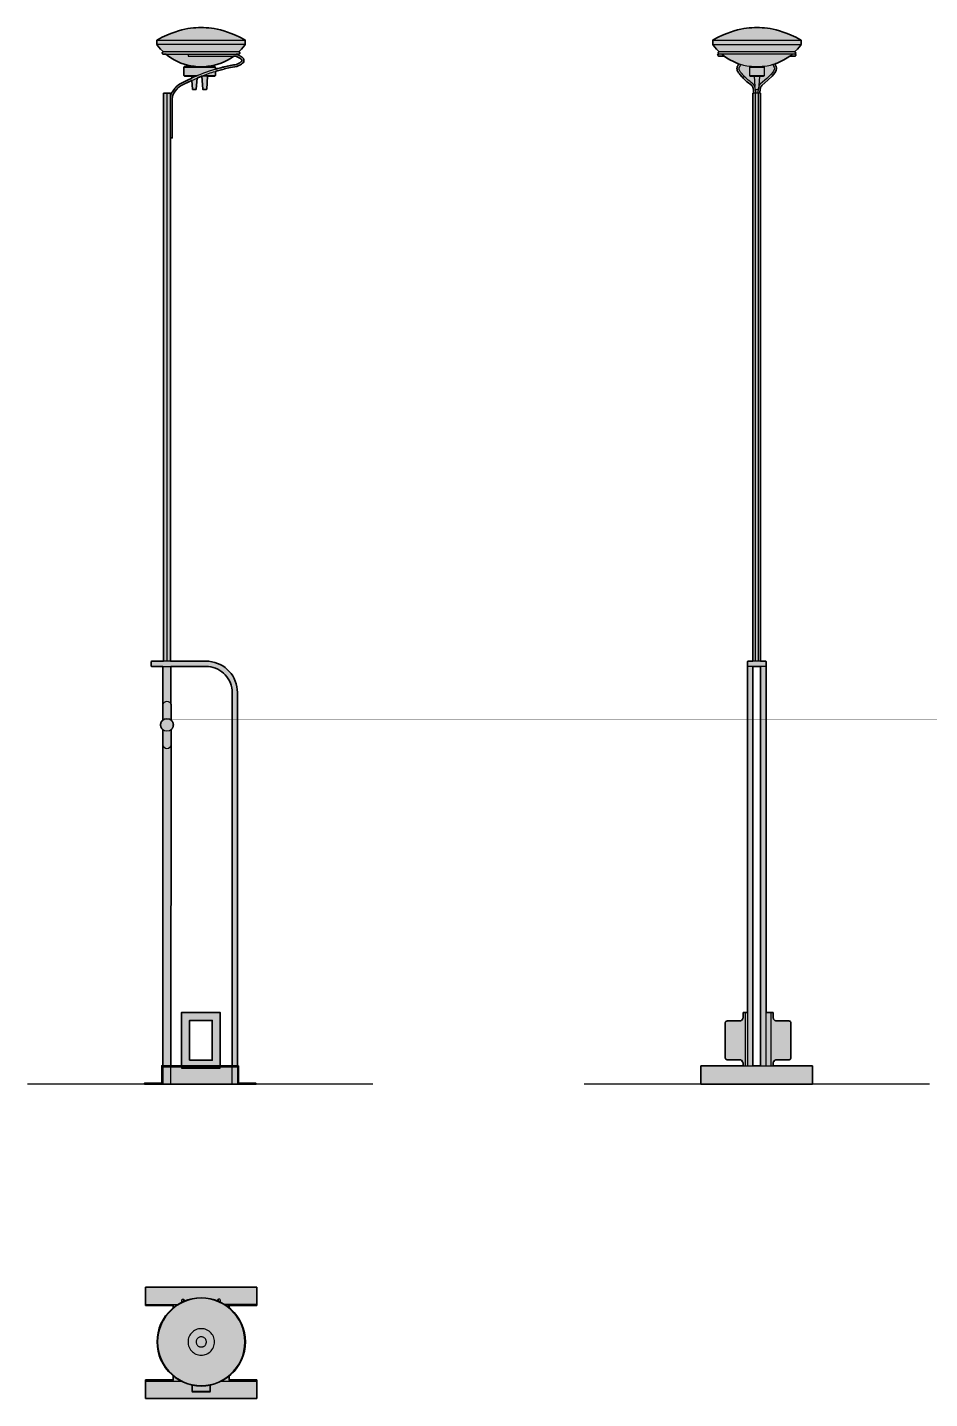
# Model space of a CAD drawing. Header units: millimetres. Extents: x -6 to 1692, y -26 to 2556.
import ezdxf

# ---------------------------------------------------------------- set-up
doc = ezdxf.new("R2010")
doc.units = ezdxf.units.MM
doc.layers.add('Blocks', color=7, linetype='Continuous')
doc.layers.add('Blocks$Fill', color=7, linetype='Continuous', true_color=0xffffff)
for name, color, linetype, lineweight, true_color in [('Blocks$Inner', 7, 'Continuous', 25, 0x007f00), ('Blocks$Outline', 7, 'Continuous', 35, 0xff3f3f), ('Groud', 7, 'Continuous', 25, 0x243775)]:
    doc.layers.add(name, color=color, linetype=linetype, lineweight=lineweight, true_color=true_color)

# ---------------------------------------------------------------- blocks, each defined once
blk = doc.blocks.new('Toio Floor Lamp Top')
at = {"layer": 'Blocks$Fill'}
blk.add_hatch(color=256, dxfattribs=at).paths.add_polyline_path([(426.2, 184.4), (216.6, 184.4), (216.4, 184.2), (216.4, 151.4), (216.4, 149.6), (216.4, 149.5), (216.6, 149.4), (268.7, 149.4), (268.9, 149.2), (268.9, 145.1), (266, 142.8), (259.9, 136.7), (254.4, 129.9), (249.7, 122.6), (245.7, 114.9), (242.6, 106.8), (240.4, 98.4), (239, 89.8), (238.6, 81.1), (239, 72.4), (240.4, 63.8), (242.6, 55.4), (245.7, 47.3), (249.7, 39.6), (254.4, 32.3), (259.9, 25.5), (266, 19.4), (268.9, 17.1), (268.9, 9.6), (268.7, 9.4), (216.6, 9.4), (216.4, 9.2), (216.4, 9.2), (216.4, 7.3), (216.4, -25.4), (216.6, -25.6), (426.2, -25.6), (426.4, -25.4), (426.4, 7.3), (426.4, 9.2), (426.4, 9.2), (426.2, 9.4), (374.1, 9.4), (373.9, 9.6), (373.9, 16.7), (377.2, 19.4), (383.3, 25.5), (388.8, 32.3), (393.5, 39.6), (397.5, 47.3), (400.6, 55.4), (402.8, 63.8), (404.2, 72.4), (404.7, 81.1), (404.2, 89.8), (402.8, 98.4), (400.6, 106.8), (397.5, 114.9), (393.5, 122.6), (388.8, 129.9), (383.3, 136.7), (377.2, 142.8), (373.9, 145.5), (373.9, 149.2), (374.1, 149.4), (426.2, 149.4), (426.4, 149.5), (426.4, 149.6), (426.4, 151.4), (426.4, 184.2)], flags=0)
at = {"layer": 'Blocks$Inner'}
for p, q in [((287.8, 157), (287.8, 156.9)), ((216.6, 151.8), (278.2, 151.8)), ((216.6, 151.6), (277.9, 151.6)), ((216.6, 151.4), (277.6, 151.4)), ((268.7, 149.4), (268.9, 149.2)), ((365, 151.8), (426.2, 151.8)), ((370.4, 148.3), (370.4, 148.3)), ((373.9, 149.2), (374.1, 149.4)), ((377.2, 142.8), (377.2, 142.8)), ((383.3, 136.6), (383.3, 136.7)), ((388.8, 129.9), (388.8, 129.9)), ((393.5, 122.6), (393.5, 122.6)), ((393.5, 39.6), (393.5, 39.6)), ((216.6, 7.4), (283.7, 7.3)), ((216.6, 7.2), (284, 7.2)), ((216.6, 7), (284.4, 7)), ((268.7, 9.4), (268.9, 9.6)), ((358.8, 7), (426.2, 7)), ((359.4, 7.2), (426.2, 7.2)), ((373.9, 9.6), (373.9, 16.7))]:
    blk.add_line(p, q, dxfattribs=at)
for points in [[(373.7, 145.7), (373.7, 149.6), (374.1, 149.4), (426.2, 149.4), (426.4, 149.5), (426.4, 149.6), (426.4, 151.4), (426.4, 184.2), (426.2, 184.4), (216.6, 184.4), (216.4, 184.2), (216.4, 151.4), (216.4, 149.6), (216.4, 149.5), (216.6, 149.4), (268.7, 149.4), (269.1, 149.6), (268.9, 149.2), (268.9, 145.1)], [(269.1, 145.3), (269.1, 149.6), (216.6, 149.6), (216.6, 151.4), (216.6, 151.6), (216.6, 151.8), (216.6, 184.2), (426.2, 184.2), (426.2, 151.8), (426.2, 151.6)], [(285.1, 155.6), (285.1, 155.8), (285.1, 156.3), (285.2, 156.7), (285.2, 157.2), (285.2, 157.6), (285.2, 158), (285.2, 158.4), (285.2, 158.7), (285.3, 159), (285.3, 159.3), (285.3, 159.5), (285.3, 159.7), (285.3, 159.9), (285.4, 160.1), (285.4, 160.2), (285.4, 160.3), (285.9, 161.2), (285.9, 161.3)], [(285.9, 161.3), (286, 161.3), (286.8, 161.8), (287.9, 161.8), (287.9, 161.8), (288.8, 161.4), (288.8, 161.3), (289.3, 160.5), (289.3, 160.4), (289.4, 160.3), (289.4, 160.2), (289.4, 160.1), (289.5, 159.9), (289.5, 159.8), (289.5, 159.5), (289.6, 159.3), (289.6, 159), (289.6, 158.7), (289.7, 158.3), (289.7, 158), (289.7, 157.7)], [(289, 157.4), (289, 157.7), (289, 158.1), (289, 158.4), (289.1, 158.8), (289.1, 159.1), (289.1, 159.3), (289.1, 159.6), (289.1, 159.8), (289.2, 160), (289.2, 160.2), (289.2, 160.3), (289.2, 160.4), (289.2, 160.4), (289.3, 160.5), (289.3, 160.5)], [(289.1, 157.4), (289.1, 157.7), (289.1, 158), (289.1, 158.3), (289.1, 158.5), (289.2, 158.7), (289.2, 158.9), (289.2, 159.1), (289.2, 159.2), (289.2, 159.3), (289.3, 159.4), (289.3, 159.4), (289.3, 159.4), (289.3, 159.4), (289.3, 159.4), (289.4, 159.4), (289.4, 159.3), (289.4, 159.2), (289.4, 159), (289.5, 158.9), (289.5, 158.7), (289.5, 158.5), (289.6, 158.2), (289.6, 157.9), (289.6, 157.6)], [(352.8, 158), (352.8, 158.4), (353, 159.6), (353.1, 160.3), (353.6, 161.2), (353.7, 161.4), (354.6, 161.9), (355.7, 161.9), (356.5, 161.3), (357, 160.4), (357.1, 160), (357.2, 159), (357.3, 157.4), (357.3, 156)], [(352.9, 157.9), (353, 158.7), (353.1, 159.3), (353.2, 159.4), (353.3, 159.1), (353.4, 158.2), (353.4, 157.7)], [(353.1, 160.3), (353.2, 160.5), (353.3, 160), (353.4, 159), (353.5, 157.7)], [(365.3, 151.6), (426.2, 151.6), (426.2, 151.4)], [(373.9, 145.5), (373.9, 149.2), (373.7, 149.6), (426.2, 149.6), (426.2, 151.4), (365.6, 151.4)], [(373.7, 16.5), (373.7, 9.2), (374.1, 9.4), (426.2, 9.4), (426.4, 9.2), (426.4, 9.2), (426.4, 7.3), (426.4, -25.4), (426.2, -25.6), (216.6, -25.6), (216.4, -25.4), (216.4, 7.3), (216.4, 9.2), (216.4, 9.2), (216.6, 9.4), (268.7, 9.4), (269.1, 9.2), (269.1, 16.9)], [(374.1, 9.4), (373.9, 9.6), (373.7, 9.2), (426.2, 9.2), (426.2, 7.2), (426.2, 7), (426.2, -25.4), (216.6, -25.4), (216.6, 7), (216.6, 7.2), (216.6, 7.4), (216.6, 9.2), (269.1, 9.2), (268.9, 9.6), (268.9, 17.1)], [(303.9, 0), (303.9, -11.9), (304.7, -12.7), (338.1, -12.7), (338.9, -11.9), (338.9, -0.1)], [(304.7, -0.2), (304.7, -11.9), (338.1, -11.9), (338.1, -0.3)]]:
    blk.add_lwpolyline(points, dxfattribs=at)
for points in [[(321.6, -2), (330.3, -1.5), (338.9, -0.1), (347.3, 2.1), (355.4, 5.2), (363.1, 9.2), (370.4, 13.9), (377.2, 19.4), (383.3, 25.5), (388.8, 32.3), (393.5, 39.6), (397.5, 47.3), (400.6, 55.4), (402.8, 63.8), (404.2, 72.4), (404.7, 81.1), (404.2, 89.8), (402.8, 98.4), (400.6, 106.8), (397.5, 114.9), (393.5, 122.6), (388.8, 129.9), (383.3, 136.7), (377.2, 142.8), (370.4, 148.3), (363.1, 153), (355.4, 157), (347.3, 160.1), (338.9, 162.3), (330.3, 163.7), (321.6, 164.1), (312.9, 163.7), (304.3, 162.3), (295.9, 160.1), (287.8, 157), (280.1, 153), (272.8, 148.3), (266, 142.8), (259.9, 136.7), (254.4, 129.9), (249.7, 122.6), (245.7, 114.9), (242.6, 106.8), (240.4, 98.4), (239, 89.8), (238.6, 81.1), (239, 72.4), (240.4, 63.8), (242.6, 55.4), (245.7, 47.3), (249.7, 39.6), (254.4, 32.3), (259.9, 25.5), (266, 19.4), (272.8, 13.9), (280.1, 9.2), (287.8, 5.2), (295.9, 2.1), (304.3, -0.1), (312.9, -1.5)], [(321.6, -1), (330.2, -0.5), (338.7, 0.8), (347, 3), (355, 6.1), (362.6, 10), (369.8, 14.7), (376.5, 20.1), (382.6, 26.2), (388, 32.9), (392.7, 40.1), (396.6, 47.7), (399.7, 55.7), (401.9, 64), (403.2, 72.5), (403.7, 81.1), (403.2, 89.7), (401.9, 98.2), (399.7, 106.5), (396.6, 114.5), (392.7, 122.1), (388, 129.3), (382.6, 136), (376.5, 142.1), (369.8, 147.5), (362.6, 152.2), (355, 156.1), (347, 159.1), (338.7, 161.4), (330.2, 162.7), (321.6, 163.2), (313, 162.7), (304.5, 161.4), (296.2, 159.1), (288.2, 156.1), (280.6, 152.2), (273.4, 147.5), (266.7, 142.1), (260.6, 136), (255.2, 129.3), (250.5, 122.1), (246.6, 114.5), (243.6, 106.5), (241.3, 98.2), (240, 89.7), (239.5, 81.1), (240, 72.5), (241.3, 64), (243.6, 55.7), (246.6, 47.7), (250.5, 40.1), (255.2, 32.9), (260.6, 26.2), (266.7, 20.1), (273.4, 14.7), (280.6, 10), (288.2, 6.1), (296.2, 3), (304.5, 0.8), (313, -0.5)], [(321.6, 56.2), (324.2, 56.3), (326.8, 56.7), (329.3, 57.4), (331.7, 58.3), (334.1, 59.5), (336.3, 60.9), (338.3, 62.6), (340.1, 64.4), (341.8, 66.4), (343.2, 68.6), (344.4, 71), (345.3, 73.4), (346, 75.9), (346.4, 78.5), (346.5, 81.1), (346.4, 83.7), (346, 86.3), (345.3, 88.8), (344.4, 91.2), (343.2, 93.6), (341.8, 95.7), (340.1, 97.8), (338.3, 99.6), (336.3, 101.3), (334.1, 102.7), (331.7, 103.9), (329.3, 104.8), (326.8, 105.5), (324.2, 105.9), (321.6, 106), (319, 105.9), (316.4, 105.5), (313.9, 104.8), (311.5, 103.9), (309.1, 102.7), (307, 101.3), (304.9, 99.6), (303.1, 97.8), (301.4, 95.7), (300, 93.6), (298.8, 91.2), (297.9, 88.8), (297.2, 86.3), (296.8, 83.7), (296.7, 81.1), (296.8, 78.5), (297.2, 75.9), (297.9, 73.4), (298.8, 71), (300, 68.6), (301.4, 66.4), (303.1, 64.4), (304.9, 62.6), (307, 60.9), (309.1, 59.5), (311.5, 58.3), (313.9, 57.4), (316.4, 56.7), (319, 56.3)], [(321.6, 71.5), (322.6, 71.5), (323.6, 71.7), (324.6, 71.9), (325.5, 72.3), (326.4, 72.7), (327.3, 73.3), (328.1, 73.9), (328.8, 74.6), (329.4, 75.4), (330, 76.3), (330.4, 77.2), (330.8, 78.1), (331, 79.1), (331.2, 80.1), (331.2, 81.1), (331.2, 82.1), (331, 83.1), (330.8, 84.1), (330.4, 85), (330, 85.9), (329.4, 86.8), (328.8, 87.5), (328.1, 88.3), (327.3, 88.9), (326.4, 89.4), (325.5, 89.9), (324.6, 90.3), (323.6, 90.5), (322.6, 90.7), (321.6, 90.7), (320.6, 90.7), (319.6, 90.5), (318.6, 90.3), (317.7, 89.9), (316.8, 89.4), (315.9, 88.9), (315.2, 88.3), (314.4, 87.5), (313.8, 86.8), (313.3, 85.9), (312.8, 85), (312.4, 84.1), (312.2, 83.1), (312, 82.1), (312, 81.1), (312, 80.1), (312.2, 79.1), (312.4, 78.1), (312.8, 77.2), (313.3, 76.3), (313.8, 75.4), (314.4, 74.6), (315.2, 73.9), (315.9, 73.3), (316.8, 72.7), (317.7, 72.3), (318.6, 71.9), (319.6, 71.7), (320.6, 71.5)]]:
    blk.add_lwpolyline(points, close=True, dxfattribs=at)
at = {"layer": 'Blocks$Outline'}
for points in [[(216.6, 184.4), (216.4, 184.2)], [(216.4, 184.2), (216.4, 151.4)], [(426.2, 184.4), (216.6, 184.4)], [(426.4, 184.2), (426.2, 184.4)], [(426.4, 151.4), (426.4, 184.2)], [(216.4, 151.4), (216.4, 149.6)], [(216.4, 149.6), (216.4, 149.5)], [(216.4, 149.5), (216.6, 149.4)], [(216.6, 149.4), (268.7, 149.4)], [(254.4, 129.9), (249.7, 122.6)], [(259.9, 136.7), (254.4, 129.9)], [(266, 142.8), (259.9, 136.7)], [(268.9, 145.1), (266, 142.8)], [(268.7, 149.4), (268.9, 149.2)], [(268.9, 149.2), (268.9, 145.1)], [(373.9, 149.2), (374.1, 149.4)], [(373.9, 145.5), (373.9, 149.2)], [(377.2, 142.8), (373.9, 145.5)], [(374.1, 149.4), (426.2, 149.4)], [(383.3, 136.7), (377.2, 142.8)], [(388.8, 129.9), (383.3, 136.7)], [(393.5, 122.6), (388.8, 129.9)], [(426.2, 149.4), (426.4, 149.5)], [(426.4, 149.6), (426.4, 151.4)], [(426.4, 149.5), (426.4, 149.6)], [(242.6, 106.8), (240.4, 98.4)], [(245.7, 114.9), (242.6, 106.8)], [(249.7, 122.6), (245.7, 114.9)], [(397.5, 114.9), (393.5, 122.6)], [(400.6, 106.8), (397.5, 114.9)], [(402.8, 98.4), (400.6, 106.8)], [(239, 89.8), (238.6, 81.1)], [(238.6, 81.1), (239, 72.4)], [(240.4, 98.4), (239, 89.8)], [(404.2, 89.8), (402.8, 98.4)], [(404.7, 81.1), (404.2, 89.8)], [(404.2, 72.4), (404.7, 81.1)], [(239, 72.4), (240.4, 63.8)], [(240.4, 63.8), (242.6, 55.4)], [(242.6, 55.4), (245.7, 47.3)], [(397.5, 47.3), (400.6, 55.4)], [(400.6, 55.4), (402.8, 63.8)], [(402.8, 63.8), (404.2, 72.4)], [(245.7, 47.3), (249.7, 39.6)], [(249.7, 39.6), (254.4, 32.3)], [(254.4, 32.3), (259.9, 25.5)], [(383.3, 25.5), (388.8, 32.3)], [(388.8, 32.3), (393.5, 39.6)], [(393.5, 39.6), (397.5, 47.3)], [(216.6, 9.4), (216.4, 9.2)], [(216.4, 9.2), (216.4, 9.2)], [(216.4, 9.2), (216.4, 7.3)], [(216.4, 7.3), (216.4, -25.4)], [(268.7, 9.4), (216.6, 9.4)], [(259.9, 25.5), (266, 19.4)], [(266, 19.4), (268.9, 17.1)], [(268.9, 9.6), (268.7, 9.4)], [(268.9, 17.1), (268.9, 9.6)], [(373.9, 16.7), (377.2, 19.4)], [(373.9, 9.6), (373.9, 16.7)], [(374.1, 9.4), (373.9, 9.6)], [(426.2, 9.4), (374.1, 9.4)], [(377.2, 19.4), (383.3, 25.5)], [(426.4, 9.2), (426.2, 9.4)], [(426.4, 7.3), (426.4, 9.2)], [(426.4, 9.2), (426.4, 9.2)], [(426.4, -25.4), (426.4, 7.3)], [(216.4, -25.4), (216.6, -25.6)], [(216.6, -25.6), (426.2, -25.6)], [(426.2, -25.6), (426.4, -25.4)]]:
    blk.add_lwpolyline(points, dxfattribs=at)
blk = doc.blocks.new('Toio Floor Lamp Front')
at = {"layer": 'Blocks$Fill'}
h = blk.add_hatch(color=256, dxfattribs=at)
h.paths.add_polyline_path([(341.8, 0), (308.4, 0), (308.4, 0), (220.2, 0), (220, 0.1), (220, 1.9), (220, 33.1), (220, 34.8), (220, 34.8), (220.2, 35), (272.8, 35), (299.2, 35), (299.2, 40.4), (299, 41.2), (298.8, 41.9), (298.4, 42.5), (296.4, 45.2), (295.7, 45.7), (295.1, 45.9), (294.2, 46.1), (270.7, 46.1), (269.7, 46.2), (268.9, 46.4), (268.1, 46.7), (266.9, 47.3), (266.3, 47.8), (265.9, 48.5), (265.7, 49.4), (265.7, 49.5), (265.7, 49.7), (265.7, 50.1), (265.7, 50.6), (265.7, 51.2), (265.7, 51.7), (265.7, 52.4), (265.7, 113.9), (265.7, 114.4), (265.7, 114.9), (265.7, 115.5), (265.7, 115.9), (265.7, 116.1), (265.7, 116.2), (265.9, 117), (266.3, 117.8), (266.9, 118.3), (268.1, 118.9), (268.9, 119.2), (269.7, 119.4), (270.7, 119.5), (294.2, 119.5), (295.1, 119.7), (295.7, 119.9), (296.4, 120.4), (298.4, 123), (298.8, 123.7), (299, 124.4), (299.2, 125.2), (299.2, 134.7), (299.3, 135), (299.3, 135.1), (299.5, 135.3), (299.5, 135.2), (300, 135.4), (303.7, 135.4), (303.7, 135.1), (307.6, 135.1), (307.6, 737.6), (307.6, 743.2), (307.6, 748.7), (307.6, 754), (307.6, 759.1), (307.6, 760.2), (307.6, 764), (307.6, 768.6), (307.6, 772.9), (307.6, 777), (307.6, 780.7), (307.6, 782.3), (307.6, 784.2), (307.6, 787.7), (307.6, 796.1), (308.4, 796.9), (317.8, 796.9), (317.8, 1866.2), (317.9, 1866.2), (317.9, 1866.2), (318, 1866.2), (319.2, 1866.2), (319.2, 1866.3), (319.1, 1866.8), (319.1, 1867.2), (319.1, 1867.6), (318.6, 1873.3), (318.5, 1873.7), (318.5, 1874), (318.4, 1874.3), (318.4, 1874.7), (318.3, 1875), (318.3, 1875.3), (318.2, 1875.7), (318.1, 1876), (318, 1876.3), (317.9, 1876.6), (317.8, 1876.9), (317.7, 1877.2), (317.6, 1877.5), (317.5, 1877.8), (317.4, 1878.1), (317.3, 1878.3), (317.1, 1878.6), (317, 1878.9), (316.8, 1879.1), (316.8, 1879.2), (316.6, 1879.4), (316.4, 1879.6), (316.3, 1879.8), (316.1, 1880), (315.9, 1880.2), (315.7, 1880.4), (315.5, 1880.6), (312.3, 1883.2), (309.3, 1885.7), (306.6, 1888), (304.1, 1890.3), (301.8, 1892.4), (299.7, 1894.3), (297.9, 1896.2), (296.2, 1897.9), (294.7, 1899.5), (293.5, 1901.1), (292.3, 1902.5), (291.4, 1903.8), (290.8, 1904.6), (290, 1905.9), (289.3, 1907), (288.8, 1908.1), (288.3, 1909.1), (288, 1910.1), (287.9, 1911), (287.8, 1911.8), (287.7, 1912.8), (287.7, 1913.6), (287.8, 1914.3), (287.9, 1915), (288.1, 1915.7), (288.4, 1916.3), (288.8, 1917.2), (289.2, 1917.8), (289.5, 1918.3), (289.9, 1918.9), (290.1, 1919.2), (290.1, 1919.4), (290, 1919.7), (290, 1920), (289.9, 1920.4), (289.9, 1920.7), (289.9, 1921.1), (289.8, 1921.4), (289.8, 1921.7), (289.7, 1922.1), (289.7, 1922.3), (287.2, 1923.1), (280.9, 1925.7), (274.6, 1928.9), (268.2, 1932.8), (263.6, 1936.2), (262.9, 1936.2), (262.2, 1936.2), (261.4, 1936.2), (260.7, 1936.2), (260, 1936.2), (259.4, 1936.2), (258.8, 1936.2), (258.2, 1936.2), (257.7, 1936.2), (257.1, 1936.2), (256.7, 1936.2), (256.2, 1936.2), (255.8, 1936.2), (255.4, 1936.2), (255.1, 1936.2), (254.7, 1936.2), (254.5, 1936.2), (254.2, 1936.2), (254, 1936.2), (253.8, 1936.2), (253.7, 1936.2), (253.5, 1936.2), (253.4, 1936.2), (253.4, 1936.2), (253.4, 1936.2), (252.4, 1936.4), (251.7, 1937.2), (251.4, 1938.1), (251.7, 1939.1), (252.4, 1939.9), (253.4, 1940.1), (253.4, 1940.1), (253.4, 1940.1), (253.5, 1940.1), (253.7, 1940.1), (253.8, 1940.1), (253.7, 1940.1), (253.5, 1940.2), (253.4, 1940.3), (253.2, 1940.4), (253.1, 1940.5), (252.9, 1940.6), (252.8, 1940.7), (252.7, 1940.9), (252.6, 1941), (252.5, 1941.2), (252.4, 1941.4), (252.4, 1941.5), (252.3, 1941.7), (252.3, 1941.9), (252.3, 1942.1), (252.3, 1942.3), (252.3, 1942.4), (252.4, 1942.6), (252.4, 1942.8), (252.5, 1943), (252.6, 1943.1), (252.7, 1943.3), (252.8, 1943.4), (253, 1943.6), (253.1, 1943.7), (253.3, 1943.8), (253.4, 1943.9), (253.6, 1943.9), (253.8, 1944), (254, 1944), (254.1, 1944.1), (254.3, 1944.1), (254.4, 1944.1), (249.2, 1949.4), (242.8, 1956.8), (242.8, 1956.9), (242.7, 1957), (242.6, 1957.1), (242.6, 1957.2), (242.5, 1957.3), (242.4, 1957.4), (242.4, 1957.6), (242.3, 1957.7), (242.3, 1957.8), (242.3, 1957.9), (242.3, 1958), (242.2, 1958.1), (242.2, 1958.3), (242.2, 1965.9), (242.2, 1966), (242.3, 1966.1), (242.3, 1966.2), (242.4, 1966.4), (242.4, 1966.5), (242.5, 1966.6), (242.6, 1966.6), (242.7, 1966.7), (242.8, 1966.8), (242.9, 1966.9), (243, 1967), (243.1, 1967.1), (243.2, 1967.1), (252.3, 1971.7), (260.8, 1975.6), (268.6, 1978.8), (275.8, 1981.5), (282.6, 1983.8), (288.9, 1985.5), (294.8, 1986.9), (300.4, 1988), (305.7, 1988.8), (310.7, 1989.3), (315.7, 1989.7), (320.5, 1990), (325.2, 1990.2), (325.2, 1990.2), (325.3, 1990.2), (325.4, 1990.2), (330.1, 1990), (334.9, 1989.7), (339.8, 1989.3), (344.9, 1988.8), (350.2, 1988), (355.8, 1986.9), (361.7, 1985.5), (368, 1983.8), (374.8, 1981.5), (382, 1978.8), (389.8, 1975.6), (398.3, 1971.7), (407.4, 1967.1), (407.5, 1967.1), (407.6, 1967), (407.7, 1966.9), (407.8, 1966.8), (407.9, 1966.7), (408, 1966.6), (408.1, 1966.6), (408.2, 1966.5), (408.2, 1966.4), (408.3, 1966.2), (408.3, 1966.1), (408.3, 1966), (408.4, 1965.9), (408.4, 1958.3), (408.4, 1958.1), (408.3, 1958), (408.3, 1957.9), (408.3, 1957.8), (408.3, 1957.7), (408.2, 1957.6), (408.2, 1957.4), (408.1, 1957.3), (408, 1957.2), (408, 1957.1), (407.9, 1957), (407.8, 1956.9), (407.8, 1956.8), (401.4, 1949.4), (396.2, 1944.1), (396.3, 1944.1), (396.5, 1944.1), (396.6, 1944), (396.8, 1944), (397, 1943.9), (397.2, 1943.9), (397.3, 1943.8), (397.5, 1943.7), (397.6, 1943.6), (397.8, 1943.4), (397.9, 1943.3), (398, 1943.1), (398.1, 1943), (398.2, 1942.8), (398.2, 1942.6), (398.3, 1942.4), (398.3, 1942.3), (398.3, 1942.1), (398.3, 1941.9), (398.3, 1941.7), (398.2, 1941.5), (398.2, 1941.4), (398.1, 1941.2), (398, 1941), (397.9, 1940.9), (397.8, 1940.7), (397.7, 1940.6), (397.5, 1940.5), (397.4, 1940.4), (397.2, 1940.3), (397, 1940.2), (396.9, 1940.1), (396.7, 1940.1), (397.6, 1939.9), (398.3, 1939.1), (398.6, 1938.1), (398.3, 1937.2), (397.6, 1936.4), (396.6, 1936.2), (396.5, 1936.2), (395.8, 1936.2), (394.6, 1936.2), (393.3, 1936.2), (391.1, 1936.2), (388.3, 1936.2), (387, 1936.2), (382.4, 1932.8), (376, 1928.9), (369.7, 1925.7), (363.3, 1923.1), (360.1, 1922.1), (360, 1920.7), (359.8, 1919.4), (359.8, 1919.2), (360.8, 1917.7), (361.2, 1916.8), (362.1, 1914.1), (362.1, 1913.1), (361.7, 1909.7), (359.4, 1905.1), (358.9, 1904.4), (354.1, 1898.4), (346.1, 1890.6), (334.4, 1880.6), (333.6, 1879.8), (333.1, 1879.2), (332.7, 1878.5), (332.2, 1877.3), (331.8, 1876.1), (331.5, 1874.7), (331.3, 1873.3), (330.8, 1867.6), (330.7, 1866.2), (332.2, 1866.2), (332.2, 1866.2), (332.3, 1866.2), (332.3, 1866.2), (332.3, 796.9), (341.8, 796.9), (342.6, 796.1), (342.6, 795.8), (342.6, 795), (342.6, 793.7), (342.6, 792), (342.6, 789.8), (342.6, 787.1), (342.6, 784.1), (342.6, 780.7), (342.6, 777), (342.6, 774.6), (342.6, 772.9), (342.6, 768.6), (342.6, 764), (342.6, 759.1), (342.6, 754), (342.6, 751.6), (342.6, 748.7), (342.6, 743.2), (342.6, 737.6), (342.6, 135.1), (351.5, 135.1), (351.5, 135.4), (355.2, 135.4), (355.7, 135.2), (355.7, 135.3), (355.9, 135.1), (355.9, 135), (356, 134.7), (356, 126.8), (356, 125.2), (356.1, 124.4), (356.4, 123.7), (356.7, 123), (358.8, 120.4), (359.4, 119.9), (360.1, 119.7), (361, 119.5), (384.5, 119.5), (385.4, 119.4), (386.3, 119.2), (387.1, 118.9), (388.3, 118.3), (388.8, 117.8), (389.3, 117), (389.4, 116.2), (389.4, 116.1), (389.4, 115.9), (389.4, 115.5), (389.4, 114.9), (389.4, 114.4), (389.4, 113.9), (389.4, 113.2), (389.4, 52.4), (389.4, 51.7), (389.4, 51.2), (389.4, 50.6), (389.4, 50.1), (389.4, 49.7), (389.4, 49.5), (389.4, 49.4), (389.3, 48.5), (388.8, 47.8), (388.3, 47.3), (387.1, 46.7), (386.3, 46.4), (385.4, 46.2), (384.5, 46.1), (361, 46.1), (360.1, 45.9), (359.4, 45.7), (358.8, 45.2), (356.7, 42.5), (356.4, 41.9), (356.1, 41.2), (356, 40.4), (356, 35), (429.9, 35), (430.1, 34.8), (430.1, 33.1), (430.1, 0.1), (429.9, 0), (341.8, 0)], flags=0)
h.paths.add_polyline_path([(317.8, 35), (332.3, 35), (332.3, 786.9), (317.8, 786.9)], flags=0)
at = {"layer": 'Blocks$Inner'}
for p, q in [((242.1, 1965.9), (408.4, 1965.9)), ((242.2, 1958.3), (408.4, 1958.1)), ((263.6, 1936.2), (259, 1940.1)), ((311.3, 1915.2), (339.3, 1915.2)), ((315.3, 1916.6), (335.3, 1916.6)), ((311.3, 1899.9), (339.3, 1899.9)), ((320, 1898.6), (330.6, 1898.6)), ((321.8, 1866.2), (321.8, 796.9)), ((328.3, 796.9), (328.3, 1866.2)), ((317.8, 786.9), (317.8, 35)), ((332.3, 35), (332.3, 786.9)), ((307.6, 135.1), (303.7, 135.1)), ((351.5, 135.1), (342.6, 135.1))]:
    blk.add_line(p, q, dxfattribs=at)
for points in [[(387, 1936.2), (388.3, 1936.2), (391.1, 1936.2), (393.3, 1936.2), (394.6, 1936.2), (395.8, 1936.2), (396.5, 1936.2), (396.6, 1936.2), (397.6, 1936.4), (398.3, 1937.2), (398.6, 1938.1), (398.3, 1939.1), (397.6, 1939.9), (396.7, 1940.1), (396.9, 1940.1), (397, 1940.2), (397.2, 1940.3), (397.4, 1940.4), (397.5, 1940.5), (397.7, 1940.6), (397.8, 1940.7), (397.9, 1940.9), (398, 1941), (398.1, 1941.2), (398.2, 1941.4), (398.2, 1941.5), (398.3, 1941.7), (398.3, 1941.9), (398.3, 1942.1), (398.3, 1942.3), (398.3, 1942.4), (398.2, 1942.6), (398.2, 1942.8), (398.1, 1943), (398, 1943.1), (397.9, 1943.3), (397.8, 1943.4), (397.6, 1943.6), (397.5, 1943.7), (397.3, 1943.8), (397.2, 1943.9), (397, 1943.9), (396.8, 1944), (396.6, 1944), (396.5, 1944.1), (396.3, 1944.1), (396.2, 1944.1), (401.4, 1949.4), (407.8, 1956.8), (407.8, 1956.9), (407.9, 1957), (408, 1957.1), (408, 1957.2), (408.1, 1957.3), (408.2, 1957.4), (408.2, 1957.6), (408.3, 1957.7), (408.3, 1957.8), (408.3, 1957.9), (408.3, 1958), (408.4, 1958.1), (408.4, 1958.3), (408.4, 1965.9), (408.3, 1966), (408.3, 1966.1), (408.3, 1966.2), (408.2, 1966.4), (408.2, 1966.5), (408.1, 1966.6), (408, 1966.6), (407.9, 1966.7), (407.8, 1966.8), (407.7, 1966.9), (407.6, 1967), (407.5, 1967.1), (407.4, 1967.1), (398.3, 1971.7), (389.8, 1975.6), (382, 1978.8), (374.8, 1981.5), (368, 1983.8), (361.7, 1985.5), (355.8, 1986.9), (350.2, 1988), (344.9, 1988.8), (339.8, 1989.3), (334.9, 1989.7), (330.1, 1990), (325.4, 1990.2), (325.3, 1990.2), (325.2, 1990.2), (325.2, 1990.2), (320.5, 1990), (315.7, 1989.7), (310.7, 1989.3), (305.7, 1988.8), (300.4, 1988), (294.8, 1986.9), (288.9, 1985.5), (282.6, 1983.8), (275.8, 1981.5), (268.6, 1978.8), (260.8, 1975.6), (252.3, 1971.7), (243.2, 1967.1), (243.1, 1967.1), (243, 1967), (242.9, 1966.9), (242.8, 1966.8), (242.7, 1966.7), (242.6, 1966.6), (242.5, 1966.6), (242.4, 1966.5), (242.4, 1966.4), (242.3, 1966.2), (242.3, 1966.1), (242.2, 1966), (242.2, 1965.9), (242.2, 1958.3), (242.2, 1958.1), (242.3, 1958), (242.3, 1957.9), (242.3, 1957.8), (242.3, 1957.7), (242.4, 1957.6), (242.4, 1957.4), (242.5, 1957.3), (242.6, 1957.2), (242.6, 1957.1), (242.7, 1957), (242.8, 1956.9), (242.8, 1956.8), (249.2, 1949.4), (254.4, 1944.1)], [(396.9, 1940.1), (253.8, 1940.1), (253.7, 1940.1), (253.5, 1940.1), (253.4, 1940.1), (253.4, 1940.1), (253.4, 1940.1), (252.4, 1939.9), (251.7, 1939.1), (251.4, 1938.1), (251.7, 1937.2), (252.4, 1936.4), (253.4, 1936.2), (253.4, 1936.2), (253.4, 1936.2), (253.5, 1936.2), (253.7, 1936.2), (253.8, 1936.2), (254, 1936.2), (254.2, 1936.2), (254.5, 1936.2), (254.7, 1936.2), (255.1, 1936.2), (255.4, 1936.2), (255.8, 1936.2), (256.2, 1936.2), (256.7, 1936.2), (257.1, 1936.2), (257.7, 1936.2), (258.2, 1936.2), (258.8, 1936.2), (259.4, 1936.2), (260, 1936.2), (260.7, 1936.2), (261.4, 1936.2), (262.2, 1936.2), (262.9, 1936.2), (263.6, 1936.2), (268.2, 1932.8), (274.6, 1928.9), (280.9, 1925.7), (287.2, 1923.1), (289.7, 1922.3), (293.8, 1921)], [(396.3, 1944.1), (254.4, 1944.1), (254.3, 1944.1), (254.1, 1944.1), (254, 1944), (253.8, 1944), (253.6, 1943.9), (253.4, 1943.9), (253.3, 1943.8), (253.1, 1943.7), (253, 1943.6), (252.8, 1943.4), (252.7, 1943.3), (252.6, 1943.1), (252.5, 1943), (252.4, 1942.8), (252.4, 1942.6), (252.3, 1942.4), (252.3, 1942.3), (252.3, 1942.1), (252.3, 1941.9), (252.3, 1941.7), (252.4, 1941.5), (252.4, 1941.4), (252.5, 1941.2), (252.6, 1941), (252.7, 1940.9), (252.8, 1940.7), (252.9, 1940.6), (253.1, 1940.5), (253.2, 1940.4), (253.4, 1940.3), (253.5, 1940.2), (253.7, 1940.1), (253.8, 1940.1)], [(356.1, 1920.8), (360.1, 1922.1), (363.3, 1923.1), (369.7, 1925.7), (376, 1928.9), (382.4, 1932.8), (387, 1936.2), (391.6, 1940.1)], [(289.7, 1922.3), (289.7, 1922.1), (289.8, 1921.7), (289.8, 1921.4), (289.9, 1921.1), (289.9, 1920.7), (289.9, 1920.4), (290, 1920), (290, 1919.7), (290.1, 1919.4), (290.1, 1919.2), (289.9, 1918.9), (289.5, 1918.3), (289.2, 1917.8), (288.8, 1917.2), (288.4, 1916.3), (288.1, 1915.7), (287.9, 1915), (287.8, 1914.3), (287.7, 1913.6), (287.7, 1912.8), (287.8, 1911.8), (287.9, 1911), (288, 1910.1), (288.3, 1909.1), (288.8, 1908.1), (289.3, 1907), (290, 1905.9), (290.8, 1904.6), (291.4, 1903.8), (292.3, 1902.5), (293.5, 1901.1), (294.7, 1899.5), (296.2, 1897.9), (297.9, 1896.2), (299.7, 1894.3), (301.8, 1892.4), (304.1, 1890.3), (306.6, 1888), (309.3, 1885.7), (312.3, 1883.2), (315.5, 1880.6), (315.7, 1880.4), (315.9, 1880.2), (316.1, 1880), (316.3, 1879.8), (316.4, 1879.6), (316.6, 1879.4), (316.8, 1879.2), (316.8, 1879.1), (317, 1878.9), (317.1, 1878.6), (317.3, 1878.3), (317.4, 1878.1), (317.5, 1877.8), (317.6, 1877.5), (317.7, 1877.2), (317.8, 1876.9), (317.9, 1876.6), (318, 1876.3), (318.1, 1876), (318.2, 1875.7), (318.3, 1875.3), (318.3, 1875), (318.4, 1874.7), (318.4, 1874.3), (318.5, 1874), (318.5, 1873.7), (318.6, 1873.3), (319.1, 1867.6), (319.1, 1867.2), (319.1, 1866.8), (319.2, 1866.3), (319.2, 1866.2)], [(330.7, 1866.2), (330.8, 1867.6), (331.3, 1873.3), (331.5, 1874.7), (331.8, 1876.1), (332.2, 1877.3), (332.7, 1878.5), (333.1, 1879.2), (333.6, 1879.8), (334.4, 1880.6), (346.1, 1890.6), (354.1, 1898.4), (358.9, 1904.4), (359.4, 1905.1), (361.7, 1909.7), (362.1, 1913.1), (362.1, 1914.1), (361.2, 1916.8), (360.8, 1917.7), (359.8, 1919.2), (359.8, 1919.4), (360, 1920.7), (360.1, 1922.1)], [(332.3, 796.9), (332.3, 1866.2), (332.3, 1866.2), (332.2, 1866.2), (332.2, 1866.2), (330.7, 1866.2), (319.2, 1866.2), (318, 1866.2), (317.9, 1866.2), (317.9, 1866.2), (317.8, 1866.2), (317.8, 796.9)], [(342.8, 35), (342.6, 135.1), (342.6, 737.6), (342.6, 743.2), (342.6, 748.7), (342.6, 751.6), (342.6, 754), (342.6, 759.1), (342.6, 764), (342.6, 768.6), (342.6, 772.9), (342.6, 774.6), (342.6, 777), (342.6, 780.7), (342.6, 784.1), (342.6, 787.1), (342.6, 789.8), (342.6, 792), (342.6, 793.7), (342.6, 795), (342.6, 795.8), (342.6, 796.1), (341.8, 796.9), (308.4, 796.9), (307.6, 796.1), (307.6, 787.7), (307.6, 784.2), (307.6, 782.3), (307.6, 780.7), (307.6, 777), (307.6, 772.9), (307.6, 768.6), (307.6, 764), (307.6, 760.2), (307.6, 759.1), (307.6, 754), (307.6, 748.7), (307.6, 743.2), (307.6, 737.6), (307.6, 135.1), (307.6, 35)], [(342.6, 787.7), (341.8, 786.9), (308.4, 786.9), (307.6, 787.7)], [(303.7, 35), (303.7, 135.1), (303.7, 135.4), (300, 135.4), (299.5, 135.2), (299.5, 135.3), (299.3, 135.1), (299.3, 135), (299.2, 134.7), (299.2, 125.2), (299, 124.4), (298.8, 123.7), (298.4, 123), (296.4, 120.4), (295.7, 119.9), (295.1, 119.7), (294.2, 119.5), (270.7, 119.5), (269.7, 119.4), (268.9, 119.2), (268.1, 118.9), (266.9, 118.3), (266.3, 117.8), (265.9, 117), (265.7, 116.2), (265.7, 116.1), (265.7, 115.9), (265.7, 115.5), (265.7, 114.9), (265.7, 114.4), (265.7, 113.9), (265.7, 52.4), (265.7, 51.7), (265.7, 51.2), (265.7, 50.6), (265.7, 50.1), (265.7, 49.7), (265.7, 49.5), (265.7, 49.4), (265.9, 48.5), (266.3, 47.8), (266.9, 47.3), (268.1, 46.7), (268.9, 46.4), (269.7, 46.2), (270.7, 46.1), (294.2, 46.1), (295.1, 45.9), (295.7, 45.7), (296.4, 45.2), (298.4, 42.5), (298.8, 41.9), (299, 41.2), (299.2, 40.4), (299.2, 35), (356, 35), (429.9, 35), (430.1, 34.8), (430.1, 33.1), (430.1, 0.1), (429.9, 0), (341.8, 0), (341.8, 0), (308.4, 0), (308.4, 0), (220.2, 0), (220, 0.1), (220, 1.9), (220, 33.1), (220, 34.8), (220, 34.8), (220.2, 35), (272.8, 35), (299.2, 35)], [(356, 35), (356, 40.4), (356.1, 41.2), (356.4, 41.9), (356.7, 42.5), (358.8, 45.2), (359.4, 45.7), (360.1, 45.9), (361, 46.1), (384.5, 46.1), (385.4, 46.2), (386.3, 46.4), (387.1, 46.7), (388.3, 47.3), (388.8, 47.8), (389.3, 48.5), (389.4, 49.4), (389.4, 49.5), (389.4, 49.7), (389.4, 50.1), (389.4, 50.6), (389.4, 51.2), (389.4, 51.7), (389.4, 52.4), (389.4, 113.2), (389.4, 113.9), (389.4, 114.4), (389.4, 114.9), (389.4, 115.5), (389.4, 115.9), (389.4, 116.1), (389.4, 116.2), (389.3, 117), (388.8, 117.8), (388.3, 118.3), (387.1, 118.9), (386.3, 119.2), (385.4, 119.4), (384.5, 119.5), (361, 119.5), (360.1, 119.7), (359.4, 119.9), (358.8, 120.4), (356.7, 123), (356.4, 123.7), (356.1, 124.4), (356, 125.2), (356, 126.8), (356, 134.7), (355.9, 135), (355.9, 135.1), (355.7, 135.3), (355.7, 135.2), (355.2, 135.4), (351.5, 135.4), (351.5, 135.1), (351.5, 35)]]:
    blk.add_lwpolyline(points, dxfattribs=at)
for points in [[(311.3, 1915.2), (311.3, 1899.9), (311.5, 1899.3), (312, 1898.8), (312.6, 1898.6), (312.7, 1898.6), (313, 1898.6), (313.3, 1898.6), (313.9, 1898.6), (314.5, 1898.6), (315.3, 1898.6), (316.1, 1898.6), (317.1, 1898.6), (318.2, 1898.6), (319.3, 1898.6), (320, 1898.6), (321.3, 1878.8), (321.3, 1879), (321.1, 1879.3), (321, 1879.6), (320.8, 1879.9), (320.7, 1880.2), (320.5, 1880.5), (320.3, 1880.8), (319.9, 1881.5), (319.7, 1881.7), (319.5, 1882), (319.3, 1882.3), (319.1, 1882.5), (318.9, 1882.8), (318.6, 1883), (318.4, 1883.2), (318.2, 1883.5), (317.9, 1883.7), (314.7, 1886.3), (311.8, 1888.8), (309, 1891.1), (306.6, 1893.4), (304.3, 1895.4), (302.2, 1897.4), (300.4, 1899.2), (298.8, 1901), (297.3, 1902.6), (296, 1904.1), (294.9, 1905.5), (294.4, 1906.2), (293.7, 1907.3), (293, 1908.4), (292.5, 1909.5), (292.1, 1910.5), (291.8, 1911.4), (291.6, 1912.3), (291.6, 1912.5), (291.6, 1912.8), (291.6, 1913.5), (291.8, 1914.2), (292, 1914.8), (292.2, 1915.2), (292.4, 1915.7), (292.8, 1916.2), (293.2, 1916.8), (293.6, 1917.4), (294.1, 1918.3), (294, 1919.2), (293.9, 1919.6), (293.9, 1920), (293.9, 1920.3), (293.8, 1920.6), (293.8, 1920.9), (293.8, 1921), (299.9, 1919.4), (306.2, 1918), (312.6, 1917), (315.3, 1916.6), (315.3, 1916.6), (314.5, 1916.6), (313.9, 1916.6), (313.3, 1916.6), (313, 1916.6), (312.7, 1916.6), (312.6, 1916.6), (312, 1916.3), (311.5, 1915.8)], [(330.6, 1898.6), (331.3, 1898.6), (332.4, 1898.6), (333.5, 1898.6), (334.4, 1898.6), (335.3, 1898.6), (336.1, 1898.6), (336.7, 1898.6), (337.2, 1898.6), (337.6, 1898.6), (337.9, 1898.6), (337.9, 1898.6), (338.6, 1898.8), (339, 1899.3), (339.3, 1899.9), (339.3, 1915.2), (339, 1915.8), (338.6, 1916.3), (337.9, 1916.6), (337.9, 1916.6), (337.6, 1916.6), (337.2, 1916.6), (336.7, 1916.6), (336.1, 1916.6), (335.3, 1916.6), (335.3, 1916.6), (338, 1917), (344.4, 1918), (350.7, 1919.4), (356.1, 1920.8), (356.1, 1920.6), (355.9, 1919.2), (355.8, 1918.3), (356.2, 1917.4), (357.5, 1915.5), (358.2, 1913.4), (358, 1911), (355.9, 1906.8), (351.6, 1901.4), (343.7, 1893.7), (331.9, 1883.7), (331, 1882.8), (330.1, 1881.7), (329.7, 1881), (329.4, 1880.4)], [(322.5, 1873.2), (322.6, 1873.2), (322.9, 1873.2), (323.3, 1873.2), (323.7, 1873.2), (324.2, 1873.2), (324.7, 1873.2), (325.3, 1873.2), (325.8, 1873.2), (326.4, 1873.2), (326.9, 1873.2), (327.3, 1873.2), (327.4, 1873.2), (326.9, 1868.1), (326.7, 1866.3), (326.7, 1866.2), (323.1, 1866.2), (323.1, 1866.4), (323.1, 1866.8), (323.1, 1867.3), (323, 1867.7), (323, 1868.1)]]:
    blk.add_lwpolyline(points, close=True, dxfattribs=at)
for centre, radius, start, end in [((284.7, 1867.6), 38.3, 8.4369, 17.0806), ((349.9, 1870.9), 22.6, 154.9378, 175.7318)]:
    blk.add_arc(centre, radius, start, end, dxfattribs=at)
at = {"layer": 'Blocks$Outline'}
for points in [[(300.4, 1988), (305.7, 1988.8)], [(305.7, 1988.8), (310.7, 1989.3)], [(310.7, 1989.3), (315.7, 1989.7)], [(315.7, 1989.7), (320.5, 1990)], [(320.5, 1990), (325.2, 1990.2)], [(325.2, 1990.2), (325.2, 1990.2)], [(325.2, 1990.2), (325.3, 1990.2)], [(325.3, 1990.2), (325.4, 1990.2)], [(325.4, 1990.2), (330.1, 1990)], [(330.1, 1990), (334.9, 1989.7)], [(334.9, 1989.7), (339.8, 1989.3)], [(339.8, 1989.3), (344.9, 1988.8)], [(344.9, 1988.8), (350.2, 1988)], [(242.2, 1966), (242.3, 1966.1)], [(242.2, 1965.9), (242.2, 1966)], [(242.2, 1958.3), (242.2, 1965.9)], [(242.3, 1966.2), (242.4, 1966.4)], [(242.3, 1966.1), (242.3, 1966.2)], [(242.4, 1966.5), (242.5, 1966.6)], [(242.4, 1966.4), (242.4, 1966.5)], [(242.5, 1966.6), (242.6, 1966.6)], [(242.6, 1966.6), (242.7, 1966.7)], [(242.7, 1966.7), (242.8, 1966.8)], [(242.8, 1966.8), (242.9, 1966.9)], [(242.9, 1966.9), (243, 1967)], [(243, 1967), (243.1, 1967.1)], [(243.1, 1967.1), (243.2, 1967.1)], [(243.2, 1967.1), (252.3, 1971.7)], [(252.3, 1971.7), (260.8, 1975.6)], [(260.8, 1975.6), (268.6, 1978.8)], [(268.6, 1978.8), (275.8, 1981.5)], [(275.8, 1981.5), (282.6, 1983.8)], [(282.6, 1983.8), (288.9, 1985.5)], [(288.9, 1985.5), (294.8, 1986.9)], [(294.8, 1986.9), (300.4, 1988)], [(350.2, 1988), (355.8, 1986.9)], [(355.8, 1986.9), (361.7, 1985.5)], [(361.7, 1985.5), (368, 1983.8)], [(368, 1983.8), (374.8, 1981.5)], [(374.8, 1981.5), (382, 1978.8)], [(382, 1978.8), (389.8, 1975.6)], [(389.8, 1975.6), (398.3, 1971.7)], [(398.3, 1971.7), (407.4, 1967.1)], [(407.4, 1967.1), (407.5, 1967.1)], [(407.5, 1967.1), (407.6, 1967)], [(407.6, 1967), (407.7, 1966.9)], [(407.7, 1966.9), (407.8, 1966.8)], [(407.8, 1966.8), (407.9, 1966.7)], [(407.9, 1966.7), (408, 1966.6)], [(408, 1966.6), (408.1, 1966.6)], [(408.1, 1966.6), (408.2, 1966.5)], [(408.2, 1966.5), (408.2, 1966.4)], [(408.2, 1966.4), (408.3, 1966.2)], [(408.3, 1966.2), (408.3, 1966.1)], [(408.3, 1966.1), (408.3, 1966)], [(408.3, 1966), (408.4, 1965.9)], [(408.4, 1965.9), (408.4, 1958.3)], [(242.2, 1958.1), (242.2, 1958.3)], [(242.3, 1958), (242.2, 1958.1)], [(242.3, 1957.9), (242.3, 1958)], [(242.3, 1957.8), (242.3, 1957.9)], [(242.3, 1957.7), (242.3, 1957.8)], [(242.4, 1957.6), (242.3, 1957.7)], [(242.4, 1957.4), (242.4, 1957.6)], [(242.5, 1957.3), (242.4, 1957.4)], [(242.6, 1957.2), (242.5, 1957.3)], [(242.6, 1957.1), (242.6, 1957.2)], [(242.7, 1957), (242.6, 1957.1)], [(242.8, 1956.9), (242.7, 1957)], [(242.8, 1956.8), (242.8, 1956.9)], [(249.2, 1949.4), (242.8, 1956.8)], [(254.4, 1944.1), (249.2, 1949.4)], [(251.4, 1938.1), (251.7, 1939.1)], [(251.7, 1937.2), (251.4, 1938.1)], [(251.7, 1939.1), (252.4, 1939.9)], [(252.4, 1936.4), (251.7, 1937.2)], [(252.3, 1942.4), (252.4, 1942.6)], [(252.3, 1942.3), (252.3, 1942.4)], [(252.3, 1942.1), (252.3, 1942.3)], [(252.3, 1941.9), (252.3, 1942.1)], [(252.3, 1941.7), (252.3, 1941.9)], [(252.4, 1941.5), (252.3, 1941.7)], [(252.4, 1942.8), (252.5, 1943)], [(252.4, 1942.6), (252.4, 1942.8)], [(252.4, 1941.4), (252.4, 1941.5)], [(252.5, 1941.2), (252.4, 1941.4)], [(252.4, 1939.9), (253.4, 1940.1)], [(253.4, 1936.2), (252.4, 1936.4)], [(252.5, 1943), (252.6, 1943.1)], [(252.6, 1941), (252.5, 1941.2)], [(252.6, 1943.1), (252.7, 1943.3)], [(252.7, 1940.9), (252.6, 1941)], [(252.7, 1943.3), (252.8, 1943.4)], [(252.8, 1940.7), (252.7, 1940.9)], [(252.8, 1943.4), (253, 1943.6)], [(252.9, 1940.6), (252.8, 1940.7)], [(253.1, 1940.5), (252.9, 1940.6)], [(253, 1943.6), (253.1, 1943.7)], [(253.1, 1943.7), (253.3, 1943.8)], [(253.2, 1940.4), (253.1, 1940.5)], [(253.4, 1940.3), (253.2, 1940.4)], [(253.3, 1943.8), (253.4, 1943.9)], [(253.4, 1943.9), (253.6, 1943.9)], [(253.5, 1940.2), (253.4, 1940.3)], [(253.4, 1940.1), (253.4, 1940.1)], [(253.4, 1940.1), (253.4, 1940.1)], [(253.4, 1940.1), (253.5, 1940.1)], [(253.7, 1940.1), (253.5, 1940.2)], [(253.5, 1940.1), (253.7, 1940.1)], [(253.6, 1943.9), (253.8, 1944)], [(253.7, 1940.1), (253.8, 1940.1)], [(253.8, 1940.1), (253.7, 1940.1)], [(253.8, 1944), (254, 1944)], [(254, 1944), (254.1, 1944.1)], [(254.1, 1944.1), (254.3, 1944.1)], [(254.3, 1944.1), (254.4, 1944.1)], [(401.4, 1949.4), (396.2, 1944.1)], [(396.2, 1944.1), (396.3, 1944.1)], [(396.3, 1944.1), (396.5, 1944.1)], [(396.5, 1944.1), (396.6, 1944)], [(396.6, 1944), (396.8, 1944)], [(397.6, 1936.4), (396.6, 1936.2)], [(396.9, 1940.1), (396.7, 1940.1)], [(396.7, 1940.1), (397.6, 1939.9)], [(396.8, 1944), (397, 1943.9)], [(397, 1940.2), (396.9, 1940.1)], [(397, 1943.9), (397.2, 1943.9)], [(397.2, 1940.3), (397, 1940.2)], [(397.2, 1943.9), (397.3, 1943.8)], [(397.4, 1940.4), (397.2, 1940.3)], [(397.3, 1943.8), (397.5, 1943.7)], [(397.5, 1940.5), (397.4, 1940.4)], [(397.5, 1943.7), (397.6, 1943.6)], [(397.7, 1940.6), (397.5, 1940.5)], [(397.6, 1943.6), (397.8, 1943.4)], [(397.6, 1939.9), (398.3, 1939.1)], [(398.3, 1937.2), (397.6, 1936.4)], [(397.8, 1940.7), (397.7, 1940.6)], [(397.8, 1943.4), (397.9, 1943.3)], [(397.9, 1940.9), (397.8, 1940.7)], [(397.9, 1943.3), (398, 1943.1)], [(398, 1941), (397.9, 1940.9)], [(398, 1943.1), (398.1, 1943)], [(398.1, 1941.2), (398, 1941)], [(398.1, 1943), (398.2, 1942.8)], [(398.2, 1941.4), (398.1, 1941.2)], [(398.2, 1942.8), (398.2, 1942.6)], [(398.2, 1942.6), (398.3, 1942.4)], [(398.3, 1941.7), (398.2, 1941.5)], [(398.2, 1941.5), (398.2, 1941.4)], [(398.3, 1942.4), (398.3, 1942.3)], [(398.3, 1942.3), (398.3, 1942.1)], [(398.3, 1942.1), (398.3, 1941.9)], [(398.3, 1941.9), (398.3, 1941.7)], [(398.3, 1939.1), (398.6, 1938.1)], [(398.6, 1938.1), (398.3, 1937.2)], [(407.8, 1956.8), (401.4, 1949.4)], [(407.9, 1957), (407.8, 1956.9)], [(407.8, 1956.9), (407.8, 1956.8)], [(408, 1957.1), (407.9, 1957)], [(408.1, 1957.3), (408, 1957.2)], [(408, 1957.2), (408, 1957.1)], [(408.2, 1957.4), (408.1, 1957.3)], [(408.3, 1957.7), (408.2, 1957.6)], [(408.2, 1957.6), (408.2, 1957.4)], [(408.4, 1958.1), (408.3, 1958)], [(408.3, 1958), (408.3, 1957.9)], [(408.3, 1957.9), (408.3, 1957.8)], [(408.3, 1957.8), (408.3, 1957.7)], [(408.4, 1958.3), (408.4, 1958.1)], [(253.5, 1936.2), (253.4, 1936.2)], [(253.4, 1936.2), (253.4, 1936.2)], [(253.4, 1936.2), (253.4, 1936.2)], [(253.7, 1936.2), (253.5, 1936.2)], [(253.8, 1936.2), (253.7, 1936.2)], [(254, 1936.2), (253.8, 1936.2)], [(254.2, 1936.2), (254, 1936.2)], [(254.5, 1936.2), (254.2, 1936.2)], [(254.7, 1936.2), (254.5, 1936.2)], [(255.1, 1936.2), (254.7, 1936.2)], [(255.4, 1936.2), (255.1, 1936.2)], [(255.8, 1936.2), (255.4, 1936.2)], [(256.2, 1936.2), (255.8, 1936.2)], [(256.7, 1936.2), (256.2, 1936.2)], [(257.1, 1936.2), (256.7, 1936.2)], [(257.7, 1936.2), (257.1, 1936.2)], [(258.2, 1936.2), (257.7, 1936.2)], [(258.8, 1936.2), (258.2, 1936.2)], [(259.4, 1936.2), (258.8, 1936.2)], [(260, 1936.2), (259.4, 1936.2)], [(260.7, 1936.2), (260, 1936.2)], [(261.4, 1936.2), (260.7, 1936.2)], [(262.2, 1936.2), (261.4, 1936.2)], [(262.9, 1936.2), (262.2, 1936.2)], [(263.6, 1936.2), (262.9, 1936.2)], [(268.2, 1932.8), (263.6, 1936.2)], [(274.6, 1928.9), (268.2, 1932.8)], [(280.9, 1925.7), (274.6, 1928.9)], [(287.2, 1923.1), (280.9, 1925.7)], [(289.7, 1922.3), (287.2, 1923.1)], [(287.7, 1913.6), (287.8, 1914.3)], [(287.7, 1912.8), (287.7, 1913.6)], [(287.8, 1911.8), (287.7, 1912.8)], [(287.8, 1914.3), (287.9, 1915)], [(287.9, 1911), (287.8, 1911.8)], [(287.9, 1915), (288.1, 1915.7)], [(288, 1910.1), (287.9, 1911)], [(288.1, 1915.7), (288.4, 1916.3)], [(288.4, 1916.3), (288.8, 1917.2)], [(288.8, 1917.2), (289.2, 1917.8)], [(289.2, 1917.8), (289.5, 1918.3)], [(289.5, 1918.3), (289.9, 1918.9)], [(289.7, 1922.1), (289.7, 1922.3)], [(289.8, 1921.7), (289.7, 1922.1)], [(289.8, 1921.4), (289.8, 1921.7)], [(289.9, 1921.1), (289.8, 1921.4)], [(289.9, 1920.7), (289.9, 1921.1)], [(289.9, 1920.4), (289.9, 1920.7)], [(290, 1920), (289.9, 1920.4)], [(289.9, 1918.9), (290.1, 1919.2)], [(290, 1919.7), (290, 1920)], [(290.1, 1919.4), (290, 1919.7)], [(290.1, 1919.2), (290.1, 1919.4)], [(360, 1920.7), (359.8, 1919.4)], [(359.8, 1919.4), (359.8, 1919.2)], [(359.8, 1919.2), (360.8, 1917.7)], [(360.1, 1922.1), (360, 1920.7)], [(363.3, 1923.1), (360.1, 1922.1)], [(360.8, 1917.7), (361.2, 1916.8)], [(361.2, 1916.8), (362.1, 1914.1)], [(362.1, 1913.1), (361.7, 1909.7)], [(362.1, 1914.1), (362.1, 1913.1)], [(369.7, 1925.7), (363.3, 1923.1)], [(376, 1928.9), (369.7, 1925.7)], [(382.4, 1932.8), (376, 1928.9)], [(387, 1936.2), (382.4, 1932.8)], [(388.3, 1936.2), (387, 1936.2)], [(391.1, 1936.2), (388.3, 1936.2)], [(393.3, 1936.2), (391.1, 1936.2)], [(394.6, 1936.2), (393.3, 1936.2)], [(395.8, 1936.2), (394.6, 1936.2)], [(396.5, 1936.2), (395.8, 1936.2)], [(396.6, 1936.2), (396.5, 1936.2)], [(288.3, 1909.1), (288, 1910.1)], [(288.8, 1908.1), (288.3, 1909.1)], [(289.3, 1907), (288.8, 1908.1)], [(290, 1905.9), (289.3, 1907)], [(290.8, 1904.6), (290, 1905.9)], [(291.4, 1903.8), (290.8, 1904.6)], [(292.3, 1902.5), (291.4, 1903.8)], [(293.5, 1901.1), (292.3, 1902.5)], [(294.7, 1899.5), (293.5, 1901.1)], [(296.2, 1897.9), (294.7, 1899.5)], [(297.9, 1896.2), (296.2, 1897.9)], [(299.7, 1894.3), (297.9, 1896.2)], [(301.8, 1892.4), (299.7, 1894.3)], [(304.1, 1890.3), (301.8, 1892.4)], [(306.6, 1888), (304.1, 1890.3)], [(309.3, 1885.7), (306.6, 1888)], [(312.3, 1883.2), (309.3, 1885.7)], [(346.1, 1890.6), (334.4, 1880.6)], [(354.1, 1898.4), (346.1, 1890.6)], [(358.9, 1904.4), (354.1, 1898.4)], [(359.4, 1905.1), (358.9, 1904.4)], [(361.7, 1909.7), (359.4, 1905.1)], [(315.5, 1880.6), (312.3, 1883.2)], [(315.7, 1880.4), (315.5, 1880.6)], [(315.9, 1880.2), (315.7, 1880.4)], [(316.1, 1880), (315.9, 1880.2)], [(316.3, 1879.8), (316.1, 1880)], [(316.4, 1879.6), (316.3, 1879.8)], [(316.6, 1879.4), (316.4, 1879.6)], [(316.8, 1879.2), (316.6, 1879.4)], [(316.8, 1879.1), (316.8, 1879.2)], [(317, 1878.9), (316.8, 1879.1)], [(317.1, 1878.6), (317, 1878.9)], [(317.3, 1878.3), (317.1, 1878.6)], [(317.4, 1878.1), (317.3, 1878.3)], [(317.5, 1877.8), (317.4, 1878.1)], [(317.6, 1877.5), (317.5, 1877.8)], [(317.7, 1877.2), (317.6, 1877.5)], [(317.8, 1876.9), (317.7, 1877.2)], [(317.9, 1876.6), (317.8, 1876.9)], [(317.8, 796.9), (317.8, 1866.2)], [(317.8, 1866.2), (317.9, 1866.2)], [(318, 1876.3), (317.9, 1876.6)], [(317.9, 1866.2), (317.9, 1866.2)], [(317.9, 1866.2), (318, 1866.2)], [(318.1, 1876), (318, 1876.3)], [(318, 1866.2), (319.2, 1866.2)], [(318.2, 1875.7), (318.1, 1876)], [(318.3, 1875.3), (318.2, 1875.7)], [(318.3, 1875), (318.3, 1875.3)], [(318.4, 1874.7), (318.3, 1875)], [(318.4, 1874.3), (318.4, 1874.7)], [(318.5, 1874), (318.4, 1874.3)], [(318.5, 1873.7), (318.5, 1874)], [(318.6, 1873.3), (318.5, 1873.7)], [(319.1, 1867.6), (318.6, 1873.3)], [(319.1, 1867.2), (319.1, 1867.6)], [(319.1, 1866.8), (319.1, 1867.2)], [(319.2, 1866.3), (319.1, 1866.8)], [(319.2, 1866.2), (319.2, 1866.3)], [(330.8, 1867.6), (330.7, 1866.2)], [(330.7, 1866.2), (332.2, 1866.2)], [(331.3, 1873.3), (330.8, 1867.6)], [(331.5, 1874.7), (331.3, 1873.3)], [(331.8, 1876.1), (331.5, 1874.7)], [(332.2, 1877.3), (331.8, 1876.1)], [(332.7, 1878.5), (332.2, 1877.3)], [(332.2, 1866.2), (332.2, 1866.2)], [(332.2, 1866.2), (332.3, 1866.2)], [(332.3, 1866.2), (332.3, 1866.2)], [(332.3, 1866.2), (332.3, 796.9)], [(333.1, 1879.2), (332.7, 1878.5)], [(333.6, 1879.8), (333.1, 1879.2)], [(334.4, 1880.6), (333.6, 1879.8)], [(307.6, 796.1), (308.4, 796.9)], [(307.6, 787.7), (307.6, 796.1)], [(307.6, 784.2), (307.6, 787.7)], [(307.6, 782.3), (307.6, 784.2)], [(307.6, 780.7), (307.6, 782.3)], [(307.6, 777), (307.6, 780.7)], [(307.6, 772.9), (307.6, 777)], [(308.4, 796.9), (317.8, 796.9)], [(332.3, 786.9), (317.8, 786.9)], [(317.8, 786.9), (317.8, 35)], [(332.3, 796.9), (341.8, 796.9)], [(332.3, 35), (332.3, 786.9)], [(341.8, 796.9), (342.6, 796.1)], [(342.6, 796.1), (342.6, 795.8)], [(342.6, 795.8), (342.6, 795)], [(342.6, 795), (342.6, 793.7)], [(342.6, 793.7), (342.6, 792)], [(342.6, 792), (342.6, 789.8)], [(342.6, 789.8), (342.6, 787.1)], [(342.6, 787.1), (342.6, 784.1)], [(342.6, 784.1), (342.6, 780.7)], [(342.6, 780.7), (342.6, 777)], [(342.6, 777), (342.6, 774.6)], [(342.6, 774.6), (342.6, 772.9)], [(307.6, 768.6), (307.6, 772.9)], [(307.6, 764), (307.6, 768.6)], [(307.6, 760.2), (307.6, 764)], [(307.6, 759.1), (307.6, 760.2)], [(307.6, 754), (307.6, 759.1)], [(307.6, 748.7), (307.6, 754)], [(342.6, 772.9), (342.6, 768.6)], [(342.6, 768.6), (342.6, 764)], [(342.6, 764), (342.6, 759.1)], [(342.6, 759.1), (342.6, 754)], [(342.6, 754), (342.6, 751.6)], [(342.6, 751.6), (342.6, 748.7)], [(307.6, 743.2), (307.6, 748.7)], [(307.6, 737.6), (307.6, 743.2)], [(307.6, 135.1), (307.6, 737.6)], [(342.6, 748.7), (342.6, 743.2)], [(342.6, 743.2), (342.6, 737.6)], [(342.6, 737.6), (342.6, 135.1)], [(299.2, 134.7), (299.3, 135)], [(299.2, 125.2), (299.2, 134.7)], [(299.3, 135.1), (299.5, 135.3)], [(299.3, 135), (299.3, 135.1)], [(299.5, 135.2), (300, 135.4)], [(299.5, 135.3), (299.5, 135.2)], [(300, 135.4), (303.7, 135.4)], [(303.7, 135.4), (303.7, 135.1)], [(303.7, 135.1), (307.6, 135.1)], [(342.6, 135.1), (351.5, 135.1)], [(351.5, 135.1), (351.5, 135.4)], [(351.5, 135.4), (355.2, 135.4)], [(355.2, 135.4), (355.7, 135.2)], [(355.7, 135.2), (355.7, 135.3)], [(355.7, 135.3), (355.9, 135.1)], [(355.9, 135.1), (355.9, 135)], [(355.9, 135), (356, 134.7)], [(356, 134.7), (356, 126.8)], [(265.7, 116.2), (265.9, 117)], [(265.7, 116.1), (265.7, 116.2)], [(265.7, 115.9), (265.7, 116.1)], [(265.7, 115.5), (265.7, 115.9)], [(265.7, 114.9), (265.7, 115.5)], [(265.7, 114.4), (265.7, 114.9)], [(265.7, 113.9), (265.7, 114.4)], [(265.7, 52.4), (265.7, 113.9)], [(265.9, 117), (266.3, 117.8)], [(266.3, 117.8), (266.9, 118.3)], [(266.9, 118.3), (268.1, 118.9)], [(268.1, 118.9), (268.9, 119.2)], [(268.9, 119.2), (269.7, 119.4)], [(269.7, 119.4), (270.7, 119.5)], [(270.7, 119.5), (294.2, 119.5)], [(294.2, 119.5), (295.1, 119.7)], [(295.1, 119.7), (295.7, 119.9)], [(295.7, 119.9), (296.4, 120.4)], [(296.4, 120.4), (298.4, 123)], [(298.4, 123), (298.8, 123.7)], [(298.8, 123.7), (299, 124.4)], [(299, 124.4), (299.2, 125.2)], [(356, 126.8), (356, 125.2)], [(356, 125.2), (356.1, 124.4)], [(356.1, 124.4), (356.4, 123.7)], [(356.4, 123.7), (356.7, 123)], [(356.7, 123), (358.8, 120.4)], [(358.8, 120.4), (359.4, 119.9)], [(359.4, 119.9), (360.1, 119.7)], [(360.1, 119.7), (361, 119.5)], [(361, 119.5), (384.5, 119.5)], [(384.5, 119.5), (385.4, 119.4)], [(385.4, 119.4), (386.3, 119.2)], [(386.3, 119.2), (387.1, 118.9)], [(387.1, 118.9), (388.3, 118.3)], [(388.3, 118.3), (388.8, 117.8)], [(388.8, 117.8), (389.3, 117)], [(389.3, 117), (389.4, 116.2)], [(389.4, 116.2), (389.4, 116.1)], [(389.4, 116.1), (389.4, 115.9)], [(389.4, 115.9), (389.4, 115.5)], [(389.4, 115.5), (389.4, 114.9)], [(389.4, 114.9), (389.4, 114.4)], [(389.4, 114.4), (389.4, 113.9)], [(389.4, 113.9), (389.4, 113.2)], [(389.4, 113.2), (389.4, 52.4)], [(265.7, 51.7), (265.7, 52.4)], [(265.7, 51.2), (265.7, 51.7)], [(389.4, 52.4), (389.4, 51.7)], [(389.4, 51.7), (389.4, 51.2)], [(220, 34.8), (220.2, 35)], [(220, 33.1), (220, 34.8)], [(220, 34.8), (220, 34.8)], [(220, 1.9), (220, 33.1)], [(220.2, 35), (272.8, 35)], [(265.7, 50.6), (265.7, 51.2)], [(265.7, 50.1), (265.7, 50.6)], [(265.7, 49.7), (265.7, 50.1)], [(265.7, 49.5), (265.7, 49.7)], [(265.7, 49.4), (265.7, 49.5)], [(265.9, 48.5), (265.7, 49.4)], [(266.3, 47.8), (265.9, 48.5)], [(266.9, 47.3), (266.3, 47.8)], [(268.1, 46.7), (266.9, 47.3)], [(268.9, 46.4), (268.1, 46.7)], [(269.7, 46.2), (268.9, 46.4)], [(270.7, 46.1), (269.7, 46.2)], [(294.2, 46.1), (270.7, 46.1)], [(272.8, 35), (299.2, 35)], [(295.1, 45.9), (294.2, 46.1)], [(295.7, 45.7), (295.1, 45.9)], [(296.4, 45.2), (295.7, 45.7)], [(298.4, 42.5), (296.4, 45.2)], [(298.8, 41.9), (298.4, 42.5)], [(299, 41.2), (298.8, 41.9)], [(299.2, 40.4), (299, 41.2)], [(299.2, 35), (299.2, 40.4)], [(317.8, 35), (332.3, 35)], [(356.1, 41.2), (356, 40.4)], [(356, 40.4), (356, 35)], [(356, 35), (429.9, 35)], [(356.4, 41.9), (356.1, 41.2)], [(356.7, 42.5), (356.4, 41.9)], [(358.8, 45.2), (356.7, 42.5)], [(359.4, 45.7), (358.8, 45.2)], [(360.1, 45.9), (359.4, 45.7)], [(361, 46.1), (360.1, 45.9)], [(384.5, 46.1), (361, 46.1)], [(385.4, 46.2), (384.5, 46.1)], [(386.3, 46.4), (385.4, 46.2)], [(387.1, 46.7), (386.3, 46.4)], [(388.3, 47.3), (387.1, 46.7)], [(388.8, 47.8), (388.3, 47.3)], [(389.3, 48.5), (388.8, 47.8)], [(389.4, 49.4), (389.3, 48.5)], [(389.4, 51.2), (389.4, 50.6)], [(389.4, 50.6), (389.4, 50.1)], [(389.4, 50.1), (389.4, 49.7)], [(389.4, 49.7), (389.4, 49.5)], [(389.4, 49.5), (389.4, 49.4)], [(429.9, 35), (430.1, 34.8)], [(430.1, 34.8), (430.1, 33.1)], [(430.1, 33.1), (430.1, 0.1)], [(220, 0.1), (220, 1.9)], [(220.2, 0), (220, 0.1)], [(430.1, 0.1), (429.9, 0)], [(308.4, 0), (220.2, 0)], [(341.8, 0), (308.4, 0)], [(308.4, 0), (308.4, 0)], [(429.9, 0), (341.8, 0)], [(341.8, 0), (341.8, 0)]]:
    blk.add_lwpolyline(points, dxfattribs=at)
blk = doc.blocks.new('Toio Floor Lamp Side')
at = {"layer": 'Blocks$Fill'}
h = blk.add_hatch(color=256, dxfattribs=at)
h.paths.add_polyline_path([(385.4, 0), (270.1, 0), (270.1, 0), (270, 0), (255.1, 0), (255.1, 0), (220.3, 0), (220.1, 0.2), (220.1, 1.8), (220.3, 2), (252.7, 2), (252.9, 2.2), (252.9, 34.8), (252.9, 35), (253.1, 35), (255.1, 35), (255.1, 637.8), (255, 638), (254.9, 638.2), (254.9, 638.4), (254.8, 638.6), (254.8, 638.8), (254.7, 639), (254.7, 639.2), (254.6, 639.4), (254.6, 652.1), (254.6, 667.9), (254.5, 668.1), (254.3, 668.2), (254.2, 668.4), (254, 668.5), (253.8, 668.7), (253.7, 668.8), (253.6, 669), (253.4, 669.2), (253.3, 669.3), (253.1, 669.5), (253, 669.7), (252.9, 669.9), (252.7, 670), (252.6, 670.2), (252.5, 670.4), (252.4, 670.6), (252.2, 670.8), (252.2, 670.8), (252.2, 670.8), (252.2, 670.8), (252.2, 670.8), (252.2, 670.8), (252.2, 670.8), (252.2, 670.8), (252.2, 670.8), (252.2, 670.8), (252.2, 670.8), (252.2, 670.8), (252.2, 670.8), (252.2, 670.8), (252.2, 670.8), (252.2, 670.8), (252.2, 670.8), (252.2, 670.8), (252.2, 670.8), (252.2, 670.8), (252.2, 670.8), (252.2, 670.8), (252.2, 670.8), (252.2, 670.8), (252.2, 670.8), (252.2, 670.8), (252.2, 670.8), (252.2, 670.8), (252.2, 670.8), (252, 671.2), (251.8, 671.6), (251.7, 671.9), (251.5, 672.2), (251.4, 672.6), (251.2, 673), (251.2, 673), (251.2, 673.1), (251.2, 673.1), (251.2, 673.1), (251.1, 673.3), (251, 673.7), (250.9, 674.1), (250.9, 674.3), (250.9, 674.4), (250.8, 674.4), (250.8, 674.7), (250.7, 675), (250.7, 675.3), (250.7, 675.5), (250.7, 675.5), (250.7, 675.5), (250.7, 675.6), (250.7, 675.6), (250.7, 675.6), (250.7, 675.6), (250.7, 675.6), (250.7, 675.6), (250.6, 675.8), (250.6, 676.1), (250.6, 676.4), (250.6, 676.6), (250.6, 676.9), (250.6, 677.2), (250.6, 677.5), (250.6, 677.8), (250.7, 678.1), (250.7, 678.4), (250.7, 678.7), (250.8, 679), (250.8, 679.4), (250.9, 679.4), (250.9, 679.5), (250.9, 679.6), (251, 679.8), (251, 680.1), (251.1, 680.3), (251.1, 680.5), (251.2, 680.7), (251.3, 680.9), (251.4, 681.1), (251.4, 681.3), (251.5, 681.5), (251.6, 681.7), (251.7, 682), (251.8, 682.2), (251.9, 682.4), (252, 682.6), (252.1, 682.8), (252.3, 683), (252.4, 683.2), (252.5, 683.4), (252.6, 683.6), (252.8, 683.8), (252.9, 684), (253, 684.1), (253.2, 684.3), (253.3, 684.5), (253.5, 684.7), (253.6, 684.9), (253.8, 685), (254, 685.2), (254.1, 685.4), (254.3, 685.5), (254.5, 685.7), (254.6, 685.9), (254.6, 685.9), (254.6, 685.9), (254.6, 685.9), (254.6, 685.9), (254.6, 685.9), (254.6, 685.9), (254.6, 685.9), (254.6, 685.9), (254.6, 685.9), (254.6, 685.9), (254.6, 685.9), (254.6, 685.9), (254.6, 685.9), (254.6, 685.9), (254.6, 685.9), (254.6, 685.9), (254.6, 685.9), (254.6, 685.9), (254.6, 685.9), (254.6, 685.9), (254.6, 685.9), (254.6, 685.9), (254.6, 701.7), (254.6, 714.4), (254.7, 714.6), (254.7, 714.8), (254.8, 715), (254.8, 715.2), (254.9, 715.4), (254.9, 715.6), (255, 715.8), (255.1, 715.9), (255.1, 786.9), (233.9, 786.9), (233.1, 787.7), (233.1, 796.1), (233.9, 796.9), (256.2, 796.9), (256.2, 1866.2), (256.2, 1866.2), (269, 1866.2), (269, 1860), (269.1, 1860.4), (269.1, 1860.4), (269.1, 1860.5), (269.2, 1860.7), (269.3, 1861.3), (269.4, 1861.8), (269.6, 1862.4), (269.6, 1862.6), (269.7, 1862.7), (269.7, 1862.7), (269.7, 1862.9), (269.9, 1863.5), (270.1, 1864), (270.3, 1864.5), (270.4, 1864.8), (270.4, 1864.9), (270.4, 1864.9), (270.5, 1865), (270.7, 1865.6), (270.9, 1866.1), (271.2, 1866.6), (271.4, 1867), (271.4, 1867), (271.4, 1867), (271.5, 1867.1), (271.8, 1867.6), (272.1, 1868.1), (272.4, 1868.5), (272.7, 1869), (277.2, 1875.1), (277.8, 1875.9), (278.4, 1876.6), (279.1, 1877.4), (279.7, 1878.1), (280.4, 1878.8), (281.1, 1879.4), (281.8, 1880.1), (282.5, 1880.7), (283.2, 1881.3), (283.9, 1881.8), (284.3, 1882.1), (284.7, 1882.3), (285, 1882.6), (285.4, 1882.8), (285.8, 1883.1), (286.2, 1883.3), (286.6, 1883.5), (287.3, 1883.9), (287.5, 1884), (307.3, 1893.6), (308, 1893.9), (308.2, 1894.1), (309.2, 1894.5), (308.9, 1898.6), (295.8, 1898.6), (295.2, 1898.8), (294.7, 1899.3), (294.4, 1899.9), (294.4, 1915.2), (294.7, 1915.8), (295.2, 1916.3), (295.8, 1916.6), (295.9, 1916.6), (316.8, 1916.6), (307.7, 1918), (301.4, 1919.4), (295.1, 1921), (288.8, 1923.1), (282.4, 1925.7), (276.1, 1928.9), (269.7, 1932.8), (263.4, 1937.4), (260.4, 1940.1), (255.7, 1940.1), (255.5, 1940.1), (255.3, 1940.1), (255.1, 1940.1), (254.9, 1940.2), (254.8, 1940.3), (254.6, 1940.4), (254.5, 1940.5), (254.3, 1940.6), (254.2, 1940.7), (254.1, 1940.9), (254, 1941), (253.9, 1941.2), (253.8, 1941.4), (253.8, 1941.5), (253.7, 1941.7), (253.7, 1941.9), (253.7, 1942.1), (253.7, 1942.3), (253.7, 1942.4), (253.8, 1942.6), (253.8, 1942.8), (253.9, 1943), (254, 1943.1), (254.1, 1943.3), (254.2, 1943.4), (254.4, 1943.6), (254.5, 1943.7), (254.7, 1943.8), (254.8, 1943.9), (255, 1943.9), (255.2, 1944), (255.4, 1944), (255.5, 1944.1), (255.7, 1944.1), (255.9, 1944.1), (250.7, 1949.4), (244.3, 1956.8), (244.3, 1956.9), (244.2, 1957), (244.1, 1957.1), (244.1, 1957.2), (244, 1957.3), (243.9, 1957.4), (243.9, 1957.6), (243.9, 1957.7), (243.8, 1957.8), (243.8, 1957.9), (243.8, 1958), (243.8, 1958.1), (243.7, 1958.3), (243.7, 1965.9), (243.8, 1966), (243.8, 1966.1), (243.8, 1966.2), (243.9, 1966.4), (243.9, 1966.5), (244, 1966.6), (244.1, 1966.6), (244.2, 1966.7), (244.3, 1966.8), (244.4, 1966.9), (244.5, 1967), (244.6, 1967.1), (244.7, 1967.1), (253.8, 1971.7), (262.3, 1975.6), (270.1, 1978.8), (277.3, 1981.5), (284.1, 1983.8), (290.4, 1985.5), (296.3, 1986.9), (301.9, 1988), (307.2, 1988.8), (312.3, 1989.3), (317.2, 1989.7), (326.7, 1990.2), (326.8, 1990.2), (326.9, 1990.2), (331.6, 1990), (341.4, 1989.3), (346.4, 1988.8), (351.7, 1988), (357.3, 1986.9), (363.2, 1985.5), (369.5, 1983.8), (376.3, 1981.5), (383.5, 1978.8), (391.3, 1975.6), (399.8, 1971.7), (408.9, 1967.1), (409, 1967.1), (409.1, 1967), (409.2, 1966.9), (409.3, 1966.8), (409.4, 1966.7), (409.5, 1966.6), (409.6, 1966.6), (409.7, 1966.5), (409.7, 1966.4), (409.8, 1966.2), (409.8, 1966.1), (409.9, 1966), (409.9, 1965.9), (409.9, 1958.3), (409.9, 1958.1), (409.8, 1958), (409.8, 1957.9), (409.8, 1957.8), (409.8, 1957.7), (409.7, 1957.6), (409.7, 1957.4), (409.6, 1957.3), (409.5, 1957.2), (409.5, 1957.1), (409.4, 1957), (409.3, 1956.9), (409.3, 1956.8), (402.9, 1949.4), (397.7, 1944.1), (397.7, 1944.1), (397.9, 1944.1), (398, 1944), (398.2, 1944), (398.4, 1943.9), (398.6, 1943.9), (398.7, 1943.8), (398.9, 1943.7), (399, 1943.6), (399.2, 1943.4), (399.3, 1943.3), (399.4, 1943.1), (399.5, 1943), (399.5, 1942.8), (399.6, 1942.6), (399.7, 1942.4), (399.7, 1942.3), (399.7, 1942.1), (399.7, 1941.9), (399.7, 1941.7), (399.6, 1941.5), (399.6, 1941.4), (399.5, 1941.2), (399.4, 1941), (399.3, 1940.9), (399.2, 1940.7), (399.1, 1940.6), (398.9, 1940.5), (398.8, 1940.4), (398.6, 1940.3), (398.4, 1940.2), (398.3, 1940.1), (398.1, 1940.1), (397.9, 1940.1), (397.7, 1940.1), (397.4, 1940.1), (393.2, 1940.1), (392.9, 1939.8), (393.3, 1939.7), (393.3, 1939.7), (393.8, 1939.5), (395.6, 1938.7), (397.2, 1938.1), (398.6, 1937.4), (399.9, 1936.7), (400.5, 1936.4), (401.1, 1936), (401.7, 1935.7), (402.3, 1935.4), (402.8, 1935), (403.3, 1934.7), (403.8, 1934.3), (404.2, 1934), (404.7, 1933.6), (405.1, 1933.2), (405.5, 1932.8), (405.8, 1932.4), (406.1, 1932), (406.4, 1931.6), (406.7, 1931.2), (406.9, 1930.8), (407.2, 1930.3), (407.3, 1929.8), (407.4, 1929.3), (407.5, 1928.8), (407.5, 1928.6), (407.6, 1928.5), (407.6, 1928.2), (407.5, 1927.9), (407.5, 1927.4), (407.5, 1927.3), (407.5, 1927.2), (407.4, 1926.4), (407.4, 1926.3), (406.5, 1924.4), (405, 1922.7), (403.1, 1921.1), (400.7, 1919.7), (397.8, 1918.2), (394.3, 1916.8), (382.4, 1914.5), (370.4, 1911.9), (370.3, 1911.8), (357.5, 1908.5), (357.2, 1908.4), (353.7, 1907.3), (353.7, 1899.9), (353.4, 1899.3), (352.9, 1898.8), (352.3, 1898.6), (352.2, 1898.6), (339.1, 1898.6), (337.4, 1873.7), (337.3, 1873.5), (337.1, 1873.3), (336.9, 1873.2), (336.8, 1873.2), (330.7, 1873.2), (330.5, 1873.3), (330.3, 1873.5), (330.2, 1873.7), (328.5, 1898.5), (327.1, 1898), (319.2, 1894.6), (317.8, 1873.7), (317.7, 1873.5), (317.5, 1873.3), (317.3, 1873.2), (317.3, 1873.2), (311.1, 1873.2), (310.9, 1873.3), (310.7, 1873.5), (310.6, 1873.7), (309.5, 1890.4), (309.2, 1890.3), (288.8, 1880.4), (287.8, 1879.8), (287.7, 1879.7), (286.4, 1878.8), (286.3, 1878.7), (285.1, 1877.8), (284.9, 1877.7), (283.7, 1876.6), (283.6, 1876.5), (282.5, 1875.3), (282.4, 1875.2), (281.3, 1873.9), (281.2, 1873.8), (280.1, 1872.5), (275.9, 1866.7), (274.9, 1865.1), (274.1, 1863.4), (273.4, 1861.6), (273.4, 1861.6), (273, 1859.7), (273, 1859.6), (272.6, 1857.7), (272.6, 1857.6), (272.5, 1855.6), (272.5, 1855.6), (272.4, 1853.5), (272.4, 1853.5), (272.4, 1782.2), (272.2, 1782.2), (269, 1782.2), (269, 796.9), (336, 796.9), (341.7, 796.6), (347.3, 795.8), (352.6, 794.5), (357.8, 792.7), (362.8, 790.5), (367.5, 787.8), (371.9, 784.8), (376, 781.3), (379.8, 777.5), (383.2, 773.4), (386.3, 769), (388.9, 764.3), (391.2, 759.4), (392.9, 754.2), (394.2, 748.8), (395, 743.3), (395.3, 737.6), (395.3, 35), (397.1, 35), (397.3, 34.8), (397.3, 2.2), (397.5, 2), (429.9, 2), (430.1, 1.8), (430.1, 0.2), (429.9, 0), (429.9, 0), (395.3, 0), (395.3, 0), (385.4, 0)], flags=0)
h.paths.add_polyline_path([(305.1, 45.2), (347.7, 45.2), (347.7, 120.4), (305.1, 120.4)], flags=0)
h.paths.add_polyline_path([(353.7, 1911.4), (354.4, 1911.7), (356.1, 1912.1), (356.3, 1912.2), (356.6, 1912.3), (357.7, 1912.6), (361, 1913.5), (364.1, 1914.3), (367.2, 1915.1), (369.1, 1915.6), (369.4, 1915.6), (369.6, 1915.7), (370.3, 1915.8), (373.2, 1916.5), (376.2, 1917.1), (379.1, 1917.8), (381.4, 1918.2), (381.6, 1918.3), (381.9, 1918.3), (382, 1918.3), (384.9, 1918.9), (387.7, 1919.5), (390.5, 1920), (393, 1920.5), (393.2, 1920.5), (394, 1920.8), (394.6, 1921.1), (395.3, 1921.4), (396, 1921.8), (396.7, 1922.1), (397.3, 1922.4), (398, 1922.7), (398.5, 1923), (399.1, 1923.3), (399.6, 1923.7), (400.1, 1924), (400.5, 1924.3), (401, 1924.6), (401.3, 1924.9), (401.7, 1925.2), (402, 1925.4), (402.3, 1925.7), (402.6, 1926), (402.8, 1926.3), (403, 1926.5), (403.2, 1926.7), (403.3, 1927), (403.5, 1927.2), (403.6, 1927.4), (403.6, 1927.6), (403.7, 1927.7), (403.7, 1928), (403.5, 1928.8), (402.8, 1929.8), (401.6, 1931), (399.8, 1932.2), (397.5, 1933.6), (394.6, 1934.9), (392, 1936), (391.9, 1936), (391.8, 1936.1), (391.6, 1936.1), (391.5, 1936.1), (391.3, 1936.2), (391.3, 1936.2), (390.1, 1936.2), (389, 1936.2), (388.5, 1936.2), (383.9, 1932.8), (377.5, 1928.9), (371.2, 1925.7), (364.9, 1923.1), (358.5, 1921), (352.2, 1919.4), (345.9, 1918), (339.6, 1917), (336.8, 1916.6), (338.6, 1916.6), (341.1, 1916.6), (343.3, 1916.6), (345.4, 1916.6), (347.2, 1916.6), (348.8, 1916.6), (350, 1916.6), (351, 1916.6), (351.7, 1916.6), (352.2, 1916.6), (352.3, 1916.6), (352.9, 1916.3), (353.4, 1915.8), (353.7, 1915.2)], flags=0)
h.paths.add_polyline_path([(270.1, 35), (290.1, 35), (290.1, 135.4), (362.7, 135.4), (362.7, 35), (385.4, 35), (385.4, 737.5), (385.1, 742.3), (384.5, 746.9), (383.4, 751.4), (381.9, 755.7), (380.1, 759.8), (377.9, 763.7), (375.3, 767.4), (372.4, 770.8), (369.3, 774), (365.9, 776.9), (362.2, 779.4), (358.3, 781.6), (354.2, 783.5), (349.8, 785), (345.4, 786), (340.7, 786.7), (336, 786.9), (270.1, 786.9), (270.1, 716.2), (270.2, 715.9), (270.3, 715.7), (270.3, 715.5), (270.4, 715.3), (270.5, 715), (270.5, 714.8), (270.6, 714.6), (270.6, 714.4), (270.6, 701.7), (270.6, 685.8), (270.9, 685.6), (271.1, 685.3), (271.3, 685.1), (271.6, 684.9), (271.8, 684.6), (272, 684.4), (272.2, 684.1), (272.4, 683.8), (272.6, 683.6), (272.7, 683.3), (272.9, 683), (273.1, 682.7), (273.2, 682.4), (273.4, 682.2), (273.5, 681.9), (273.6, 681.6), (273.8, 681.3), (273.9, 681), (274, 680.7), (274.1, 680.4), (274.2, 680.1), (274.2, 679.8), (274.3, 679.5), (274.4, 679.2), (274.4, 678.9), (274.5, 678.6), (274.5, 678.3), (274.5, 678), (274.6, 677.7), (274.6, 677.5), (274.6, 677.2), (274.6, 676.9), (274.6, 676.6), (274.6, 676.3), (274.6, 676), (274.5, 675.7), (274.5, 675.5), (274.5, 675.2), (274.4, 674.9), (274.4, 674.6), (274.3, 674.3), (274.2, 674), (274.2, 673.7), (274.1, 673.4), (274, 673.1), (273.9, 672.8), (273.8, 672.5), (273.6, 672.2), (273.5, 671.9), (273.4, 671.6), (273.2, 671.3), (273.1, 671.1), (272.9, 670.8), (272.7, 670.5), (272.6, 670.2), (272.4, 670), (272.2, 669.7), (272, 669.4), (271.8, 669.2), (271.6, 668.9), (271.3, 668.7), (271.1, 668.4), (270.9, 668.2), (270.6, 668), (270.6, 639.4), (270.6, 639.2), (270.6, 639), (270.5, 638.8), (270.5, 638.6), (270.4, 638.4), (270.3, 638.2), (270.3, 638), (270.2, 637.8)], flags=0)
at = {"layer": 'Blocks$Inner'}
for p, q in [((243.7, 1965.9), (409.9, 1965.9)), ((409.9, 1958.3), (243.7, 1958.3)), ((294.4, 1915.2), (353.7, 1915.2)), ((294.4, 1899.9), (321.4, 1899.9)), ((308.9, 1898.6), (309.2, 1894.5)), ((331.6, 1899.9), (353.7, 1899.9)), ((262.2, 1866.2), (262.2, 796.9)), ((255.1, 786.9), (255.1, 715.9)), ((270.1, 716.2), (270.1, 786.9)), ((255.1, 637.8), (255.1, 35)), ((270.1, 35), (270.2, 637.8)), ((429.9, 0), (220.3, 0))]:
    blk.add_line(p, q, dxfattribs=at)
for points in [[(353.7, 1907.3), (357.2, 1908.4), (357.5, 1908.5), (370.3, 1911.8), (370.4, 1911.9), (382.4, 1914.5), (394.3, 1916.8), (397.8, 1918.2), (400.7, 1919.7), (403.1, 1921.1), (405, 1922.7), (406.5, 1924.4), (407.4, 1926.3), (407.4, 1926.4), (407.5, 1927.2), (407.5, 1927.3), (407.5, 1927.4), (407.5, 1927.9), (407.6, 1928.2), (407.6, 1928.5), (407.5, 1928.6), (407.5, 1928.8), (407.4, 1929.3), (407.3, 1929.8), (407.2, 1930.3), (406.9, 1930.8), (406.7, 1931.2), (406.4, 1931.6), (406.1, 1932), (405.8, 1932.4), (405.5, 1932.8), (405.1, 1933.2), (404.7, 1933.6), (404.2, 1934), (403.8, 1934.3), (403.3, 1934.7), (402.8, 1935), (402.3, 1935.4), (401.7, 1935.7), (401.1, 1936), (400.5, 1936.4), (399.9, 1936.7), (399.3, 1937.1), (398.6, 1937.4), (397.9, 1937.7), (397.2, 1938.1), (396.4, 1938.4), (395.6, 1938.7), (394.8, 1939.1), (394, 1939.4), (393.9, 1939.4), (393.8, 1939.5), (393.7, 1939.5), (393.6, 1939.5), (393.5, 1939.6), (393.4, 1939.6), (393.3, 1939.7), (393.3, 1939.7), (392.9, 1939.8), (393.2, 1940.1), (393.3, 1940.1), (395.4, 1940.1), (396.8, 1940.1), (397.4, 1940.1), (397.7, 1940.1), (397.9, 1940.1), (398.1, 1940.1), (398.3, 1940.1), (398.4, 1940.2), (398.6, 1940.3), (398.8, 1940.4), (398.9, 1940.5), (399.1, 1940.6), (399.2, 1940.7), (399.3, 1940.9), (399.4, 1941), (399.5, 1941.2), (399.6, 1941.4), (399.6, 1941.5), (399.7, 1941.7), (399.7, 1941.9), (399.7, 1942.1), (399.7, 1942.3), (399.7, 1942.4), (399.6, 1942.6), (399.5, 1942.8), (399.5, 1943), (399.4, 1943.1), (399.3, 1943.3), (399.2, 1943.4), (399, 1943.6), (398.9, 1943.7), (398.7, 1943.8), (398.6, 1943.9), (398.4, 1943.9), (398.2, 1944), (398, 1944), (397.9, 1944.1), (397.7, 1944.1), (397.7, 1944.1), (402.9, 1949.4), (409.3, 1956.8), (409.3, 1956.9), (409.4, 1957), (409.5, 1957.1), (409.5, 1957.2), (409.6, 1957.3), (409.7, 1957.4), (409.7, 1957.6), (409.8, 1957.7), (409.8, 1957.8), (409.8, 1957.9), (409.8, 1958), (409.9, 1958.1), (409.9, 1958.3), (409.9, 1965.9), (409.9, 1966), (409.8, 1966.1), (409.8, 1966.2), (409.7, 1966.4), (409.7, 1966.5), (409.6, 1966.6), (409.5, 1966.6), (409.4, 1966.7), (409.3, 1966.8), (409.2, 1966.9), (409.1, 1967), (409, 1967.1), (408.9, 1967.1), (399.8, 1971.7), (391.3, 1975.6), (383.5, 1978.8), (376.3, 1981.5), (369.5, 1983.8), (363.2, 1985.5), (357.3, 1986.9), (351.7, 1988), (346.4, 1988.8), (341.4, 1989.3), (336.4, 1989.7), (331.6, 1990), (326.9, 1990.2), (326.8, 1990.2), (326.7, 1990.2), (322, 1990), (317.2, 1989.7), (312.3, 1989.3), (307.2, 1988.8), (301.9, 1988), (296.3, 1986.9), (290.4, 1985.5), (284.1, 1983.8), (277.3, 1981.5), (270.1, 1978.8), (262.3, 1975.6), (253.8, 1971.7), (244.7, 1967.1), (244.6, 1967.1), (244.5, 1967), (244.4, 1966.9), (244.3, 1966.8), (244.2, 1966.7), (244.1, 1966.6), (244, 1966.6), (243.9, 1966.5), (243.9, 1966.4), (243.8, 1966.2), (243.8, 1966.1), (243.8, 1966), (243.7, 1965.9), (243.7, 1958.3), (243.8, 1958.1), (243.8, 1958), (243.8, 1957.9), (243.8, 1957.8), (243.9, 1957.7), (243.9, 1957.6), (243.9, 1957.4), (244, 1957.3), (244.1, 1957.2), (244.1, 1957.1), (244.2, 1957), (244.3, 1956.9), (244.3, 1956.8), (250.7, 1949.4), (255.9, 1944.1)], [(397.7, 1944.2), (255.9, 1944.1), (255.7, 1944.1), (255.5, 1944.1), (255.4, 1944), (255.2, 1944), (255, 1943.9), (254.8, 1943.9), (254.7, 1943.8), (254.5, 1943.7), (254.4, 1943.6), (254.2, 1943.4), (254.1, 1943.3), (254, 1943.1), (253.9, 1943), (253.8, 1942.8), (253.8, 1942.6), (253.7, 1942.4), (253.7, 1942.3), (253.7, 1942.1), (253.7, 1941.9), (253.7, 1941.7), (253.8, 1941.5), (253.8, 1941.4), (253.9, 1941.2), (254, 1941), (254.1, 1940.9), (254.2, 1940.7), (254.3, 1940.6), (254.5, 1940.5), (254.6, 1940.4), (254.8, 1940.3), (254.9, 1940.2), (255.1, 1940.1), (255.3, 1940.1), (255.5, 1940.1), (255.7, 1940.1), (256, 1940.1), (257, 1940.1), (258.6, 1940.1), (260.4, 1940.1), (393.3, 1940.1)], [(260.4, 1940.1), (263.4, 1937.4), (269.7, 1932.8), (276.1, 1928.9), (282.4, 1925.7), (288.8, 1923.1), (295.1, 1921), (301.4, 1919.4), (307.7, 1918), (314.1, 1917), (316.8, 1916.6), (336.8, 1916.6)], [(302.5, 1940.1), (302.5, 1936.2), (388.5, 1936.2)], [(316.8, 1916.6), (314.9, 1916.6), (312.1, 1916.6), (309.4, 1916.6), (307, 1916.6), (304.7, 1916.6), (302.7, 1916.6), (300.9, 1916.6), (299.3, 1916.6), (298, 1916.6), (297, 1916.6), (296.3, 1916.6), (295.9, 1916.6), (295.8, 1916.6), (295.2, 1916.3), (294.7, 1915.8), (294.4, 1915.2), (294.4, 1899.9), (294.7, 1899.3), (295.2, 1898.8), (295.8, 1898.6), (295.9, 1898.6), (296.3, 1898.6), (297, 1898.6), (298, 1898.6), (299.3, 1898.6), (300.9, 1898.6), (302.7, 1898.6), (304.7, 1898.6), (307, 1898.6), (308.9, 1898.6), (318.2, 1898.6)], [(269, 1782.2), (269.4, 1782.2), (269.6, 1782.2), (270.6, 1782.2), (270.8, 1782.2), (271.6, 1782.2), (272.2, 1782.2), (272.4, 1782.2), (272.4, 1853.5), (272.4, 1853.5), (272.5, 1855.6), (272.5, 1855.6), (272.6, 1857.6), (272.6, 1857.7), (273, 1859.6), (273, 1859.7), (273.4, 1861.6), (273.4, 1861.6), (274.1, 1863.4), (274.9, 1865.1), (275.9, 1866.7), (280.1, 1872.4), (280.1, 1872.5), (281.2, 1873.8), (281.3, 1873.9), (282.4, 1875.2), (282.5, 1875.3), (283.6, 1876.5), (283.7, 1876.6), (284.9, 1877.7), (285.1, 1877.8), (286.3, 1878.7), (286.4, 1878.8), (287.7, 1879.7), (287.8, 1879.8), (288.8, 1880.4), (309.2, 1890.3), (309.3, 1890.3), (309.5, 1890.4), (319.2, 1894.6), (327.1, 1898), (327.4, 1898.1), (328.5, 1898.5)], [(309.2, 1894.5), (308.2, 1894.1), (308, 1893.9), (307.8, 1893.9), (307.3, 1893.6), (302.5, 1891.4), (297.7, 1889.1), (292.6, 1886.6), (287.5, 1884), (287.3, 1883.9), (287.1, 1883.8), (287, 1883.7), (286.6, 1883.5), (286.2, 1883.3), (285.8, 1883.1), (285.4, 1882.8), (285, 1882.6), (284.7, 1882.3), (284.3, 1882.1), (283.9, 1881.8), (283.5, 1881.6), (283.2, 1881.3), (282.8, 1881), (282.5, 1880.7), (282.1, 1880.4), (281.8, 1880.1), (281.4, 1879.8), (281.1, 1879.4), (280.7, 1879.1), (280.4, 1878.8), (280, 1878.4), (279.7, 1878.1), (279.4, 1877.7), (279.1, 1877.4), (278.7, 1877), (278.4, 1876.6), (278.1, 1876.3), (277.8, 1875.9), (277.5, 1875.5), (277.2, 1875.1), (276.9, 1874.7), (272.7, 1869), (272.4, 1868.5), (272.1, 1868.1), (271.8, 1867.6), (271.5, 1867.1), (271.4, 1867), (271.4, 1867), (271.4, 1867), (271.2, 1866.6), (270.9, 1866.1), (270.7, 1865.6), (270.5, 1865), (270.4, 1864.9), (270.4, 1864.9), (270.4, 1864.8), (270.3, 1864.5), (270.1, 1864), (269.9, 1863.5), (269.7, 1862.9), (269.7, 1862.7), (269.7, 1862.7), (269.6, 1862.6), (269.6, 1862.4), (269.4, 1861.8), (269.3, 1861.3), (269.2, 1860.7), (269.1, 1860.5), (269.1, 1860.4), (269.1, 1860.4), (269, 1860.2), (269, 1860)], [(309.5, 1890.4), (310.6, 1873.7), (310.7, 1873.5), (310.9, 1873.3), (311.1, 1873.2), (311.2, 1873.2), (311.3, 1873.2), (311.5, 1873.2), (311.8, 1873.2), (312.2, 1873.2), (312.6, 1873.2), (313.1, 1873.2), (313.7, 1873.2), (314.2, 1873.2), (314.8, 1873.2), (315.3, 1873.2), (315.8, 1873.2), (316.2, 1873.2), (316.6, 1873.2), (316.9, 1873.2), (317.1, 1873.2), (317.3, 1873.2), (317.3, 1873.2), (317.5, 1873.3), (317.7, 1873.5), (317.8, 1873.7), (319.2, 1894.6)], [(328.5, 1898.5), (330.2, 1873.7), (330.3, 1873.5), (330.5, 1873.3), (330.7, 1873.2), (330.7, 1873.2), (330.9, 1873.2), (331.1, 1873.2), (331.4, 1873.2), (331.8, 1873.2), (332.2, 1873.2), (332.7, 1873.2), (333.2, 1873.2), (333.8, 1873.2), (334.3, 1873.2), (334.9, 1873.2), (335.4, 1873.2), (335.8, 1873.2), (336.2, 1873.2), (336.5, 1873.2), (336.7, 1873.2), (336.8, 1873.2), (336.9, 1873.2), (337.1, 1873.3), (337.3, 1873.5), (337.4, 1873.7), (339.1, 1898.6)], [(353.7, 1907.3), (353.7, 1899.9), (353.4, 1899.3), (352.9, 1898.8), (352.3, 1898.6), (352.2, 1898.6), (351.7, 1898.6), (351, 1898.6), (350, 1898.6), (348.8, 1898.6), (347.2, 1898.6), (345.4, 1898.6), (343.3, 1898.6), (341.1, 1898.6), (339.1, 1898.6), (328.6, 1898.6)], [(269, 796.9), (269, 1782.2), (269, 1860), (269, 1866.2), (269, 1866.2), (268.9, 1866.2), (268.8, 1866.2), (268.7, 1866.2), (268.6, 1866.2), (268.5, 1866.2), (263.1, 1866.2), (263, 1866.2), (262.8, 1866.2), (262.7, 1866.2), (262.5, 1866.2), (262.4, 1866.2), (262.2, 1866.2), (262.1, 1866.2), (256.7, 1866.2), (256.6, 1866.2), (256.5, 1866.2), (256.4, 1866.2), (256.3, 1866.2), (256.2, 1866.2), (256.2, 1866.2), (256.2, 796.9)], [(395.3, 35), (395.3, 737.6), (395, 743.3), (394.2, 748.8), (392.9, 754.2), (391.2, 759.4), (388.9, 764.3), (386.3, 769), (383.2, 773.4), (379.8, 777.5), (376, 781.3), (371.9, 784.8), (367.5, 787.8), (362.8, 790.5), (357.8, 792.7), (352.6, 794.5), (347.3, 795.8), (341.7, 796.6), (336, 796.9), (233.9, 796.9), (233.1, 796.1), (233.1, 787.7), (233.9, 786.9), (255.1, 786.9), (270.1, 786.9), (336, 786.9), (340.7, 786.7), (345.4, 786), (349.8, 785), (354.2, 783.5), (358.3, 781.6), (362.2, 779.4), (365.9, 776.9), (369.3, 774), (372.4, 770.8), (375.3, 767.4), (377.9, 763.7), (380.1, 759.8), (381.9, 755.7), (383.4, 751.4), (384.5, 746.9), (385.1, 742.3), (385.4, 737.5), (385.4, 35)], [(254.6, 714.4), (254.6, 701.7), (254.6, 685.9), (254.5, 685.8), (253.7, 684.9), (252.9, 684), (252.2, 682.9), (251.7, 681.8), (251.2, 680.7), (250.9, 679.5), (250.7, 678.2), (250.6, 676.9), (250.7, 675.6), (250.9, 674.3), (251.2, 673.1), (251.7, 671.9), (252.2, 670.8), (252.9, 669.8), (253.7, 668.8), (254.5, 668), (254.6, 667.9), (254.6, 652.1), (254.6, 639.4)], [(270.6, 639.4), (270.6, 652.1), (270.6, 668), (271.5, 668.8), (272.3, 669.8), (272.9, 670.8), (273.5, 671.9), (274, 673.1), (274.3, 674.3), (274.5, 675.6), (274.6, 676.9), (274.5, 678.2), (274.3, 679.5), (274, 680.7), (273.5, 681.8), (272.9, 682.9), (272.3, 684), (271.5, 684.9), (270.6, 685.8), (270.6, 701.7), (270.6, 714.4)], [(362.7, 35), (362.7, 135.4), (290.1, 135.4), (290.1, 35)], [(395.3, 0.2), (395.5, 0), (429.9, 0), (430.1, 0.2), (430.1, 1.8), (429.9, 2), (397.5, 2), (397.3, 2.2), (397.3, 34.8), (397.1, 35), (395.3, 35), (255.1, 35), (254.9, 35), (253.1, 35), (252.9, 35), (252.9, 34.8), (252.9, 2.2), (252.7, 2), (220.3, 2), (220.1, 1.8), (220.1, 0.2), (220.3, 0), (254.7, 0), (254.9, 0.2), (254.9, 32.8), (255, 33), (255.1, 33), (395.3, 33), (395.3, 0.2), (395.3, 0), (385.4, 0), (385.4, 33)], [(255.1, 33), (255.1, 0), (255.1, 0), (255.3, 0), (255.5, 0), (255.8, 0), (256.2, 0), (256.6, 0), (257.1, 0), (268.1, 0), (268.5, 0), (269, 0), (269.3, 0), (269.7, 0), (269.9, 0), (270, 0), (270.1, 0), (270.1, 33)], [(290.1, 33), (290.1, 30.2), (362.7, 30.2), (362.7, 33)]]:
    blk.add_lwpolyline(points, dxfattribs=at)
for points in [[(353.7, 1911.4), (353.7, 1915.2), (353.4, 1915.8), (352.9, 1916.3), (352.3, 1916.6), (352.2, 1916.6), (351.7, 1916.6), (351, 1916.6), (350, 1916.6), (348.8, 1916.6), (347.2, 1916.6), (345.4, 1916.6), (343.3, 1916.6), (341.1, 1916.6), (338.6, 1916.6), (336.8, 1916.6), (339.6, 1917), (345.9, 1918), (352.2, 1919.4), (358.5, 1921), (364.9, 1923.1), (371.2, 1925.7), (377.5, 1928.9), (383.9, 1932.8), (388.5, 1936.2), (389, 1936.2), (390.1, 1936.2), (391.3, 1936.2), (391.3, 1936.2), (391.5, 1936.1), (391.6, 1936.1), (391.8, 1936.1), (391.9, 1936), (392, 1936), (394.6, 1934.9), (397.5, 1933.6), (399.8, 1932.2), (401.6, 1931), (402.8, 1929.8), (403.5, 1928.8), (403.7, 1928), (403.7, 1927.7), (403.6, 1927.6), (403.6, 1927.4), (403.5, 1927.2), (403.3, 1927), (403.2, 1926.7), (403, 1926.5), (402.8, 1926.3), (402.6, 1926), (402.3, 1925.7), (402, 1925.4), (401.7, 1925.2), (401.3, 1924.9), (401, 1924.6), (400.5, 1924.3), (400.1, 1924), (399.6, 1923.7), (399.1, 1923.3), (398.5, 1923), (398, 1922.7), (397.3, 1922.4), (396.7, 1922.1), (396, 1921.8), (395.3, 1921.4), (394.6, 1921.1), (394, 1920.8), (393.2, 1920.5), (393, 1920.5), (390.5, 1920), (387.7, 1919.5), (384.9, 1918.9), (382, 1918.3), (381.9, 1918.3), (381.6, 1918.3), (381.4, 1918.2), (379.1, 1917.8), (376.2, 1917.1), (373.2, 1916.5), (370.3, 1915.8), (369.6, 1915.7), (369.4, 1915.6), (369.1, 1915.6), (367.2, 1915.1), (364.1, 1914.3), (361, 1913.5), (357.7, 1912.6), (356.6, 1912.3), (356.3, 1912.2), (356.1, 1912.1), (354.4, 1911.7)], [(305.1, 45.2), (347.7, 45.2), (347.7, 120.4), (305.1, 120.4)]]:
    blk.add_lwpolyline(points, close=True, dxfattribs=at)
blk.add_circle((262.6, 676.9), 12, dxfattribs=at)
for centre, radius, start, end in [((447, 1599.6), 325.5, 106.6616, 115.0453), ((262.6, 712.9), 8.13, 10.116, 169.884), ((262.6, 640.8), 8.13, 190.116, 349.884)]:
    blk.add_arc(centre, radius, start, end, dxfattribs=at)
at = {"layer": 'Blocks$Inner', "extrusion": (0, 0, -1)}
blk.add_arc((-386.7, 1772), 139.3, 65.2863, 76.2707, dxfattribs=at)
at = {"layer": 'Blocks$Outline'}
for points in [[(255.9, 1944.1), (250.7, 1949.4), (244.3, 1956.8), (244.3, 1956.9), (244.2, 1957), (244.1, 1957.1), (244.1, 1957.2), (244, 1957.3), (243.9, 1957.4), (243.9, 1957.6), (243.9, 1957.7), (243.8, 1957.8), (243.8, 1957.9), (243.8, 1958), (243.8, 1958.1), (243.7, 1958.3), (243.7, 1965.9), (243.8, 1966), (243.8, 1966.1), (243.8, 1966.2), (243.9, 1966.4), (243.9, 1966.5), (244, 1966.6), (244.1, 1966.6), (244.2, 1966.7), (244.3, 1966.8), (244.4, 1966.9), (244.5, 1967), (244.6, 1967.1), (244.7, 1967.1), (253.8, 1971.7), (262.3, 1975.6), (270.1, 1978.8), (277.3, 1981.5), (284.1, 1983.8), (290.4, 1985.5), (296.3, 1986.9), (301.9, 1988), (307.2, 1988.8), (312.3, 1989.3), (317.2, 1989.7), (322, 1990), (326.7, 1990.2), (326.8, 1990.2), (326.9, 1990.2), (331.6, 1990), (336.4, 1989.7), (341.4, 1989.3), (346.4, 1988.8), (351.7, 1988), (357.3, 1986.9), (363.2, 1985.5), (369.5, 1983.8), (376.3, 1981.5), (383.5, 1978.8), (391.3, 1975.6), (399.8, 1971.7), (408.9, 1967.1), (409, 1967.1), (409.1, 1967), (409.2, 1966.9), (409.3, 1966.8), (409.4, 1966.7), (409.5, 1966.6), (409.6, 1966.6), (409.7, 1966.5), (409.7, 1966.4), (409.8, 1966.2), (409.8, 1966.1), (409.9, 1966), (409.9, 1965.9), (409.9, 1958.3), (409.9, 1958.1), (409.8, 1958), (409.8, 1957.9), (409.8, 1957.8), (409.8, 1957.7), (409.7, 1957.6), (409.7, 1957.4), (409.6, 1957.3), (409.5, 1957.2), (409.5, 1957.1), (409.4, 1957), (409.3, 1956.9), (409.3, 1956.8), (402.9, 1949.4), (397.7, 1944.1), (397.7, 1944.1), (397.9, 1944.1), (398, 1944), (398.2, 1944), (398.4, 1943.9), (398.6, 1943.9), (398.7, 1943.8), (398.9, 1943.7), (399, 1943.6), (399.2, 1943.4), (399.3, 1943.3), (399.4, 1943.1), (399.5, 1943), (399.5, 1942.8), (399.6, 1942.6), (399.7, 1942.4), (399.7, 1942.3), (399.7, 1942.1), (399.7, 1941.9), (399.7, 1941.7), (399.6, 1941.5), (399.6, 1941.4), (399.5, 1941.2), (399.4, 1941), (399.3, 1940.9), (399.2, 1940.7), (399.1, 1940.6), (398.9, 1940.5), (398.8, 1940.4), (398.6, 1940.3), (398.4, 1940.2), (398.3, 1940.1), (398.1, 1940.1), (397.9, 1940.1), (397.7, 1940.1), (397.4, 1940.1), (396.8, 1940.1), (395.4, 1940.1), (393.3, 1940.1), (393.2, 1940.1), (392.9, 1939.8), (393.3, 1939.7), (393.3, 1939.7), (393.4, 1939.6), (393.5, 1939.6), (393.6, 1939.5), (393.7, 1939.5), (393.8, 1939.5), (393.9, 1939.4), (394, 1939.4), (394.8, 1939.1), (395.6, 1938.7), (396.4, 1938.4), (397.2, 1938.1), (397.9, 1937.7), (398.6, 1937.4), (399.3, 1937.1), (399.9, 1936.7), (400.5, 1936.4), (401.1, 1936), (401.7, 1935.7), (402.3, 1935.4), (402.8, 1935), (403.3, 1934.7), (403.8, 1934.3), (404.2, 1934), (404.7, 1933.6), (405.1, 1933.2), (405.5, 1932.8), (405.8, 1932.4), (406.1, 1932), (406.4, 1931.6), (406.7, 1931.2), (406.9, 1930.8), (407.2, 1930.3), (407.3, 1929.8), (407.4, 1929.3), (407.5, 1928.8), (407.5, 1928.6), (407.6, 1928.5), (407.6, 1928.2), (407.5, 1927.9), (407.5, 1927.4), (407.5, 1927.3), (407.5, 1927.2), (407.4, 1926.4), (407.4, 1926.3), (406.5, 1924.4), (405, 1922.7), (403.1, 1921.1), (400.7, 1919.7), (397.8, 1918.2), (394.3, 1916.8), (382.4, 1914.5), (370.4, 1911.9), (370.3, 1911.8), (357.5, 1908.5), (357.2, 1908.4), (353.7, 1907.3)], [(260.4, 1940.1), (258.6, 1940.1), (257, 1940.1), (256, 1940.1), (255.7, 1940.1), (255.5, 1940.1), (255.3, 1940.1), (255.1, 1940.1), (254.9, 1940.2), (254.8, 1940.3), (254.6, 1940.4), (254.5, 1940.5), (254.3, 1940.6), (254.2, 1940.7), (254.1, 1940.9), (254, 1941), (253.9, 1941.2), (253.8, 1941.4), (253.8, 1941.5), (253.7, 1941.7), (253.7, 1941.9), (253.7, 1942.1), (253.7, 1942.3), (253.7, 1942.4), (253.8, 1942.6), (253.8, 1942.8), (253.9, 1943), (254, 1943.1), (254.1, 1943.3), (254.2, 1943.4), (254.4, 1943.6), (254.5, 1943.7), (254.7, 1943.8), (254.8, 1943.9), (255, 1943.9), (255.2, 1944), (255.4, 1944), (255.5, 1944.1), (255.7, 1944.1), (255.9, 1944.1)], [(316.8, 1916.6), (314.1, 1917), (307.7, 1918), (301.4, 1919.4), (295.1, 1921), (288.8, 1923.1), (282.4, 1925.7), (276.1, 1928.9), (269.7, 1932.8), (263.4, 1937.4), (260.4, 1940.1)], [(308.9, 1898.6), (307, 1898.6), (304.7, 1898.6), (302.7, 1898.6), (300.9, 1898.6), (299.3, 1898.6), (298, 1898.6), (297, 1898.6), (296.3, 1898.6), (295.9, 1898.6), (295.8, 1898.6), (295.2, 1898.8), (294.7, 1899.3), (294.4, 1899.9), (294.4, 1915.2), (294.7, 1915.8), (295.2, 1916.3), (295.8, 1916.6), (295.9, 1916.6), (296.3, 1916.6), (297, 1916.6), (298, 1916.6), (299.3, 1916.6), (300.9, 1916.6), (302.7, 1916.6), (304.7, 1916.6), (307, 1916.6), (309.4, 1916.6), (312.1, 1916.6), (314.9, 1916.6), (316.8, 1916.6)], [(309.2, 1894.5), (308.9, 1898.6)], [(319.2, 1894.6), (317.8, 1873.7), (317.7, 1873.5), (317.5, 1873.3), (317.3, 1873.2), (317.3, 1873.2), (317.1, 1873.2), (316.9, 1873.2), (316.6, 1873.2), (316.2, 1873.2), (315.8, 1873.2), (315.3, 1873.2), (314.8, 1873.2), (314.2, 1873.2), (313.7, 1873.2), (313.1, 1873.2), (312.6, 1873.2), (312.2, 1873.2), (311.8, 1873.2), (311.5, 1873.2), (311.3, 1873.2), (311.2, 1873.2), (311.1, 1873.2), (310.9, 1873.3), (310.7, 1873.5), (310.6, 1873.7), (309.5, 1890.4)], [(339.1, 1898.6), (337.4, 1873.7), (337.3, 1873.5), (337.1, 1873.3), (336.9, 1873.2), (336.8, 1873.2), (336.7, 1873.2), (336.5, 1873.2), (336.2, 1873.2), (335.8, 1873.2), (335.4, 1873.2), (334.9, 1873.2), (334.3, 1873.2), (333.8, 1873.2), (333.2, 1873.2), (332.7, 1873.2), (332.2, 1873.2), (331.8, 1873.2), (331.4, 1873.2), (331.1, 1873.2), (330.9, 1873.2), (330.7, 1873.2), (330.7, 1873.2), (330.5, 1873.3), (330.3, 1873.5), (330.2, 1873.7), (328.5, 1898.5)], [(256.2, 796.9), (256.2, 1866.2), (256.2, 1866.2), (256.3, 1866.2), (256.4, 1866.2), (256.5, 1866.2), (256.6, 1866.2), (256.7, 1866.2), (262.1, 1866.2), (262.2, 1866.2), (262.4, 1866.2), (262.5, 1866.2), (262.7, 1866.2), (262.8, 1866.2), (263, 1866.2), (263.1, 1866.2), (268.5, 1866.2), (268.6, 1866.2), (268.7, 1866.2), (268.8, 1866.2), (268.9, 1866.2), (269, 1866.2), (269, 1866.2), (269, 1860)], [(269, 1782.2), (269, 796.9)], [(255.1, 786.9), (233.9, 786.9), (233.1, 787.7), (233.1, 796.1), (233.9, 796.9), (256.2, 796.9)], [(255.1, 715.9), (255.1, 786.9)], [(269, 796.9), (336, 796.9), (341.7, 796.6), (347.3, 795.8), (352.6, 794.5), (357.8, 792.7), (362.8, 790.5), (367.5, 787.8), (371.9, 784.8), (376, 781.3), (379.8, 777.5), (383.2, 773.4), (386.3, 769), (388.9, 764.3), (391.2, 759.4), (392.9, 754.2), (394.2, 748.8), (395, 743.3), (395.3, 737.6), (395.3, 35)], [(385.4, 35), (385.4, 737.5), (385.1, 742.3), (384.5, 746.9), (383.4, 751.4), (381.9, 755.7), (380.1, 759.8), (377.9, 763.7), (375.3, 767.4), (372.4, 770.8), (369.3, 774), (365.9, 776.9), (362.2, 779.4), (358.3, 781.6), (354.2, 783.5), (349.8, 785), (345.4, 786), (340.7, 786.7), (336, 786.9), (270.1, 786.9)], [(270.1, 786.9), (270.1, 716.2)], [(255.1, 35), (255.1, 637.8)], [(270.2, 637.8), (270.1, 35)], [(290.1, 35), (290.1, 135.4), (362.7, 135.4), (362.7, 35)], [(220.3, 0), (220.1, 0.2), (220.1, 1.8), (220.3, 2), (252.7, 2), (252.9, 2.2), (252.9, 34.8), (252.9, 35), (253.1, 35), (254.9, 35), (255.1, 35)], [(270.1, 35), (290.1, 35)], [(362.7, 35), (385.4, 35)], [(395.3, 35), (395.3, 35), (397.1, 35), (397.3, 34.8), (397.3, 2.2), (397.5, 2), (429.9, 2), (430.1, 1.8), (430.1, 0.2), (429.9, 0), (429.9, 0)], [(255.1, 0), (220.3, 0)], [(270.1, 0), (270.1, 0), (270, 0), (269.9, 0), (269.7, 0), (269.3, 0), (269, 0), (268.5, 0), (268.1, 0), (257.1, 0), (256.6, 0), (256.2, 0), (255.8, 0), (255.5, 0), (255.3, 0), (255.1, 0), (255.1, 0), (255.1, 0)], [(385.4, 0), (270.1, 0)], [(395.3, 0), (395.3, 0), (385.4, 0), (385.4, 0)], [(429.9, 0), (395.3, 0)]]:
    blk.add_lwpolyline(points, dxfattribs=at)
for points in [[(353.7, 1911.4), (354.4, 1911.7), (356.1, 1912.1), (356.3, 1912.2), (356.6, 1912.3), (357.7, 1912.6), (361, 1913.5), (364.1, 1914.3), (367.2, 1915.1), (369.1, 1915.6), (369.4, 1915.6), (369.6, 1915.7), (370.3, 1915.8), (373.2, 1916.5), (376.2, 1917.1), (379.1, 1917.8), (381.4, 1918.2), (381.6, 1918.3), (381.9, 1918.3), (382, 1918.3), (384.9, 1918.9), (387.7, 1919.5), (390.5, 1920), (393, 1920.5), (393.2, 1920.5), (394, 1920.8), (394.6, 1921.1), (395.3, 1921.4), (396, 1921.8), (396.7, 1922.1), (397.3, 1922.4), (398, 1922.7), (398.5, 1923), (399.1, 1923.3), (399.6, 1923.7), (400.1, 1924), (400.5, 1924.3), (401, 1924.6), (401.3, 1924.9), (401.7, 1925.2), (402, 1925.4), (402.3, 1925.7), (402.6, 1926), (402.8, 1926.3), (403, 1926.5), (403.2, 1926.7), (403.3, 1927), (403.5, 1927.2), (403.6, 1927.4), (403.6, 1927.6), (403.7, 1927.7), (403.7, 1928), (403.5, 1928.8), (402.8, 1929.8), (401.6, 1931), (399.8, 1932.2), (397.5, 1933.6), (394.6, 1934.9), (392, 1936), (391.9, 1936), (391.8, 1936.1), (391.6, 1936.1), (391.5, 1936.1), (391.3, 1936.2), (391.3, 1936.2), (390.1, 1936.2), (389, 1936.2), (388.5, 1936.2), (383.9, 1932.8), (377.5, 1928.9), (371.2, 1925.7), (364.9, 1923.1), (358.5, 1921), (352.2, 1919.4), (345.9, 1918), (339.6, 1917), (336.8, 1916.6), (338.6, 1916.6), (341.1, 1916.6), (343.3, 1916.6), (345.4, 1916.6), (347.2, 1916.6), (348.8, 1916.6), (350, 1916.6), (351, 1916.6), (351.7, 1916.6), (352.2, 1916.6), (352.3, 1916.6), (352.9, 1916.3), (353.4, 1915.8), (353.7, 1915.2)], [(305.1, 45.2), (347.7, 45.2), (347.7, 120.4), (305.1, 120.4)]]:
    blk.add_lwpolyline(points, close=True, dxfattribs=at)
for points, knots in [([(269, 1860), (269, 1860.1), (269, 1860.2), (269.1, 1860.3), (269.1, 1860.4), (269.1, 1860.4), (269.1, 1860.4), (269.1, 1860.5), (269.1, 1860.5), (269.1, 1860.6), (269.2, 1860.7), (269.2, 1861), (269.3, 1861.3), (269.3, 1861.6), (269.4, 1861.8), (269.5, 1862.1), (269.6, 1862.4), (269.6, 1862.5), (269.6, 1862.6), (269.6, 1862.7), (269.7, 1862.7), (269.7, 1862.7), (269.7, 1862.7), (269.7, 1862.8), (269.7, 1862.9), (269.8, 1863.2), (269.9, 1863.5), (270, 1863.7), (270.1, 1864), (270.2, 1864.3), (270.3, 1864.5), (270.3, 1864.7), (270.4, 1864.8), (270.4, 1864.9), (270.4, 1864.9), (270.4, 1864.9), (270.4, 1864.9), (270.5, 1865), (270.5, 1865), (270.6, 1865.3), (270.7, 1865.6), (270.8, 1865.8), (270.9, 1866.1), (271.1, 1866.3), (271.2, 1866.6), (271.3, 1866.8), (271.4, 1867), (271.4, 1867), (271.4, 1867), (271.4, 1867), (271.4, 1867), (271.5, 1867.1), (271.5, 1867.1), (271.6, 1867.3), (271.8, 1867.6), (271.9, 1867.8), (272.1, 1868.1), (272.2, 1868.3), (272.4, 1868.5), (272.5, 1868.8), (272.7, 1869), (274.8, 1871.9), (276.9, 1874.7), (277.1, 1874.9), (277.2, 1875.1), (277.4, 1875.3), (277.5, 1875.5), (277.7, 1875.7), (277.8, 1875.9), (278, 1876.1), (278.1, 1876.3), (278.3, 1876.4), (278.4, 1876.6), (278.6, 1876.8), (278.7, 1877), (278.9, 1877.2), (279.1, 1877.4), (279.2, 1877.6), (279.4, 1877.7), (279.6, 1877.9), (279.7, 1878.1), (279.9, 1878.3), (280, 1878.4), (280.2, 1878.6), (280.4, 1878.8), (280.6, 1878.9), (280.7, 1879.1), (280.9, 1879.3), (281.1, 1879.4), (281.2, 1879.6), (281.4, 1879.8), (281.6, 1879.9), (281.8, 1880.1), (281.9, 1880.2), (282.1, 1880.4), (282.3, 1880.5), (282.5, 1880.7), (282.6, 1880.8), (282.8, 1881), (283, 1881.1), (283.2, 1881.3), (283.4, 1881.4), (283.5, 1881.6), (283.7, 1881.7), (283.9, 1881.8), (284.1, 1882), (284.3, 1882.1), (284.5, 1882.2), (284.7, 1882.3), (284.8, 1882.5), (285, 1882.6), (285.2, 1882.7), (285.4, 1882.8), (285.6, 1882.9), (285.8, 1883.1), (286, 1883.2), (286.2, 1883.3), (286.4, 1883.4), (286.6, 1883.5), (286.8, 1883.6), (287, 1883.7), (287.1, 1883.8), (287.1, 1883.8), (287.2, 1883.9), (287.3, 1883.9), (287.4, 1884), (287.5, 1884), (290.1, 1885.3), (292.6, 1886.6), (295.1, 1887.8), (297.7, 1889.1), (300.1, 1890.2), (302.5, 1891.4), (304.9, 1892.5), (307.3, 1893.6), (307.5, 1893.7), (307.8, 1893.9), (307.9, 1893.9), (308, 1893.9), (308.1, 1894), (308.2, 1894.1), (308.7, 1894.3), (309.2, 1894.5)], [-10.287159, -10.287159, -10.287159, -10.266223, -10.266223, -10.245784, -10.245784, -10.241905, -10.241905, -10.238122, -10.238122, -10.210067, -10.210067, -10.154018, -10.154018, -10.097928, -10.097928, -10.041648, -10.041648, -10.014327, -10.014327, -10.009239, -10.009239, -10.004879, -10.004879, -9.985474, -9.985474, -9.929373, -9.929373, -9.873048, -9.873048, -9.816831, -9.816831, -9.782095, -9.782095, -9.776341, -9.776341, -9.772014, -9.772014, -9.760626, -9.760626, -9.704162, -9.704162, -9.6477, -9.6477, -9.591185, -9.591185, -9.547934, -9.547934, -9.542229, -9.542229, -9.538468, -9.538468, -9.534393, -9.534393, -9.47741, -9.47741, -9.420305, -9.420305, -9.363124, -9.363124, -9.306837, -9.306837, -8.595909, -8.595909, -8.546951, -8.546951, -8.497652, -8.497652, -8.448498, -8.448498, -8.399618, -8.399618, -8.350789, -8.350789, -8.301997, -8.301997, -8.253359, -8.253359, -8.20502, -8.20502, -8.156895, -8.156895, -8.108735, -8.108735, -8.060784, -8.060784, -8.013158, -8.013158, -7.965747, -7.965747, -7.918469, -7.918469, -7.871427, -7.871427, -7.824624, -7.824624, -7.778067, -7.778067, -7.731723, -7.731723, -7.685534, -7.685534, -7.639716, -7.639716, -7.594005, -7.594005, -7.548525, -7.548525, -7.503527, -7.503527, -7.458594, -7.458594, -7.413944, -7.413944, -7.36963, -7.36963, -7.325548, -7.325548, -7.281647, -7.281647, -7.232891, -7.232891, -7.214539, -7.214539, -7.191692, -7.191692, -7.171191, -7.171191, -6.60307, -6.60307, -6.0394, -6.0394, -5.496099, -5.496099, -4.972358, -4.972358, -4.921267, -4.921267, -4.899393, -4.899393, -4.869633, -4.869633, -4.762834, -4.762834, -4.762834]), ([(309.5, 1890.4), (309.4, 1890.4), (309.3, 1890.3), (309.2, 1890.3), (309.2, 1890.3), (299, 1885.3), (288.8, 1880.4), (288.3, 1880.1), (287.8, 1879.8), (287.7, 1879.7), (287.7, 1879.7), (287, 1879.3), (286.4, 1878.8), (286.3, 1878.8), (286.3, 1878.7), (285.7, 1878.3), (285.1, 1877.8), (285, 1877.7), (284.9, 1877.7), (284.3, 1877.1), (283.7, 1876.6), (283.7, 1876.5), (283.6, 1876.5), (283.1, 1875.9), (282.5, 1875.3), (282.4, 1875.3), (282.4, 1875.2), (281.8, 1874.6), (281.3, 1873.9), (281.2, 1873.9), (281.2, 1873.8), (280.7, 1873.1), (280.1, 1872.5), (280.1, 1872.4), (280.1, 1872.4), (278, 1869.6), (275.9, 1866.7), (275.4, 1865.9), (274.9, 1865.1), (274.5, 1864.3), (274.1, 1863.4), (273.8, 1862.5), (273.4, 1861.6), (273.4, 1861.6), (273.4, 1861.6), (273.2, 1860.6), (273, 1859.7), (273, 1859.7), (273, 1859.6), (272.8, 1858.7), (272.6, 1857.7), (272.6, 1857.7), (272.6, 1857.6), (272.6, 1856.6), (272.5, 1855.6), (272.5, 1855.6), (272.5, 1855.6), (272.4, 1854.6), (272.4, 1853.5), (272.4, 1853.5), (272.4, 1853.5), (272.4, 1817.8), (272.4, 1782.2), (272.3, 1782.2), (272.2, 1782.2), (271.9, 1782.2), (271.6, 1782.2), (271.2, 1782.2), (270.8, 1782.2), (270.7, 1782.2), (270.6, 1782.2), (270.1, 1782.2), (269.6, 1782.2), (269.5, 1782.2), (269.4, 1782.2), (269.2, 1782.2), (269, 1782.2)], [-13.054173, -13.054173, -13.054173, -13.032606, -13.032606, -13.021491, -13.021491, -10.759428, -10.759428, -10.636811, -10.636811, -10.623874, -10.623874, -10.470838, -10.470838, -10.456979, -10.456979, -10.299853, -10.299853, -10.285783, -10.285783, -10.124268, -10.124268, -10.110392, -10.110392, -9.944257, -9.944257, -9.931146, -9.931146, -9.760544, -9.760544, -9.748433, -9.748433, -9.572992, -9.572992, -9.566794, -9.566794, -8.863431, -8.863431, -8.672168, -8.672168, -8.482906, -8.482906, -8.291093, -8.291093, -8.288175, -8.288175, -8.094141, -8.094141, -8.089293, -8.089293, -7.891984, -7.891984, -7.885946, -7.885946, -7.685149, -7.685149, -7.678745, -7.678745, -7.47463, -7.47463, -7.470869, -7.470869, -0.337766, -0.337766, -0.321098, -0.321098, -0.256095, -0.256095, -0.175371, -0.175371, -0.161472, -0.161472, -0.060328, -0.060328, -0.040444, -0.040444, 0, 0, 0]), ([(328.5, 1898.5), (327.9, 1898.3), (327.4, 1898.1), (327.2, 1898.1), (327.1, 1898), (323.2, 1896.3), (319.2, 1894.6)], [-15.123025, -15.123025, -15.123025, -15.001748, -15.001748, -14.975489, -14.975489, -14.118372, -14.118372, -14.118372]), ([(353.7, 1907.3), (353.7, 1903.6), (353.7, 1899.9), (353.5, 1899.6), (353.4, 1899.3), (353.2, 1899.1), (352.9, 1898.8), (352.6, 1898.7), (352.3, 1898.6), (352.2, 1898.6), (352.2, 1898.6), (352, 1898.6), (351.7, 1898.6), (351.4, 1898.6), (351, 1898.6), (350.5, 1898.6), (350, 1898.6), (349.4, 1898.6), (348.8, 1898.6), (348, 1898.6), (347.2, 1898.6), (346.3, 1898.6), (345.4, 1898.6), (344.4, 1898.6), (343.3, 1898.6), (342.2, 1898.6), (341.1, 1898.6), (340.1, 1898.6), (339.1, 1898.6)], [17.793309, 17.793309, 17.793309, 18.532398, 18.532398, 18.598886, 18.598886, 18.668784, 18.668784, 18.735573, 18.735573, 18.749529, 18.749529, 18.791334, 18.791334, 18.861757, 18.861757, 18.961278, 18.961278, 19.089416, 19.089416, 19.244891, 19.244891, 19.425977, 19.425977, 19.630755, 19.630755, 19.857243, 19.857243, 20.058082, 20.058082, 20.058082]), ([(254.6, 685.9), (254.6, 685.9), (254.6, 685.9), (254.6, 693.8), (254.6, 701.7), (254.6, 708), (254.6, 714.4)], [-5.115219, -5.115219, -5.115219, -5.115211, -5.115211, -3.535822, -3.535822, -2.266344, -2.266344, -2.266344]), ([(250.7, 675.5), (250.7, 675.6), (250.7, 675.6), (250.6, 675.7), (250.6, 675.8)], [-6.26498786, -6.26498786, -6.26498786, -6.26076251, -6.26076251, -6.23734211, -6.23734211, -6.23734211]), ([(250.8, 679.4), (250.9, 679.4), (250.9, 679.5), (250.9, 679.5), (250.9, 679.6)], [-5.88137054, -5.88137054, -5.88137054, -5.87074572, -5.87074572, -5.85267067, -5.85267067, -5.85267067]), ([(250.9, 674.1), (250.9, 674.2), (250.9, 674.3), (250.9, 674.4), (250.8, 674.4)], [-6.40612543, -6.40612543, -6.40612543, -6.38905432, -6.38905432, -6.37740181, -6.37740181, -6.37740181]), ([(251.2, 673), (251.2, 673.1), (251.2, 673.1), (251.2, 673.2), (251.1, 673.3)], [-6.52262712, -6.52262712, -6.52262712, -6.5154189, -6.5154189, -6.49315419, -6.49315419, -6.49315419]), ([(251.8, 671.6), (251.7, 671.8), (251.7, 671.9), (251.6, 672.1), (251.5, 672.2)], [-6.67192876, -6.67192876, -6.67192876, -6.64037495, -6.64037495, -6.61171392, -6.61171392, -6.61171392]), ([(252.4, 670.6), (252.3, 670.7), (252.2, 670.8), (252.2, 670.8), (252.2, 670.8)], [-6.79373123, -6.79373123, -6.79373123, -6.76434917, -6.76434917, -6.76305585, -6.76305585, -6.76305585])]:
    blk.add_open_spline(points, degree=2, knots=knots, dxfattribs=at)
for points, weights in [([(254.6, 714.4), (254.8, 715.2), (255.1, 715.9)], [1, 0.964219731167, 0.939414154314]), ([(250.8, 674.4), (250.7, 675), (250.7, 675.5)], [0.929210888955, 0.942364705138, 0.957805444415]), ([(250.9, 679.6), (251.8, 683.3), (254.6, 685.9)], [0.922771868414, 0.846280836609, 0.85431749352]), ([(251.1, 673.3), (251, 673.7), (250.9, 674.1)], [0.90518225874, 0.913333088189, 0.922770717505]), ([(251.5, 672.2), (251.4, 672.6), (251.2, 673)], [0.885731600668, 0.892165815308, 0.899886587464]), ([(252.2, 670.8), (252, 671.2), (251.8, 671.6)], [0.867856980875, 0.872146651578, 0.877722801716]), ([(270.6, 685.8), (274.6, 682.2), (274.6, 676.9)], [0.854100167079, 0.844605007359, 1]), ([(274.6, 676.9), (274.6, 671.6), (270.6, 668)], [1, 0.844605041378, 0.854100162922]), ([(254.6, 667.9), (253.3, 669.1), (252.4, 670.6)], [0.854332349414, 0.850549463131, 0.86513754622])]:
    blk.add_rational_spline(points, weights, degree=2, dxfattribs=at)
for points, weights, knots in [([(270.1, 716.2), (270.5, 715.3), (270.6, 714.4), (270.6, 708), (270.6, 701.7), (270.6, 693.7), (270.6, 685.8)], [0.932633970222, 0.959172252346, 1, 1, 1, 1, 1], [-20.176143, -20.176143, -20.176143, -19.977841, -19.977841, -18.708364, -18.708364, -17.121984, -17.121984, -17.121984]), ([(250.6, 675.8), (250.6, 676.3), (250.6, 676.9), (250.6, 678.1), (250.8, 679.4)], [0.96567657592, 0.981694173824, 1, 0.958813340171, 0.929210020883], [-3.8871935, -3.8871935, -3.8871935, -3.7693968, -3.7693968, -3.5043638, -3.5043638, -3.5043638]), ([(255.1, 637.8), (254.8, 638.6), (254.6, 639.4), (254.6, 645.7), (254.6, 652.1), (254.6, 660), (254.6, 667.9)], [0.939414154314, 0.964219731167, 1, 1, 1, 1, 1], [-10.167215, -10.167215, -10.167215, -9.993429, -9.993429, -8.728495, -8.728495, -7.144589, -7.144589, -7.144589]), ([(270.6, 668), (270.6, 660), (270.6, 652.1), (270.6, 645.7), (270.6, 639.4), (270.5, 638.6), (270.2, 637.8)], [1, 1, 1, 1, 1, 0.96421544138, 0.939408206466], [-15.116646, -15.116646, -15.116646, -13.524708, -13.524708, -12.259773, -12.259773, -12.085966, -12.085966, -12.085966])]:
    blk.add_rational_spline(points, weights, degree=2, knots=knots, dxfattribs=at)

msp = doc.modelspace()

# ---------------------------------------------------------------- linework, layer by layer
at = {"layer": 'Groud'}
for points in [[(644.7, 566.1), (-5.5, 566.1)], [(1692.4, 566.1), (1042.2, 566.1)]]:
    msp.add_lwpolyline(points, dxfattribs=at)

# ---------------------------------------------------------------- block references
at = {"layer": 'Blocks'}
for name, p in [('Toio Floor Lamp Side', (-5.5, 566.1)), ('Toio Floor Lamp Front', (1042.2, 566.1)), ('Toio Floor Lamp Top', (0, 0))]:
    msp.add_blockref(name, p, dxfattribs=at)

doc.saveas('drawing.dxf')
